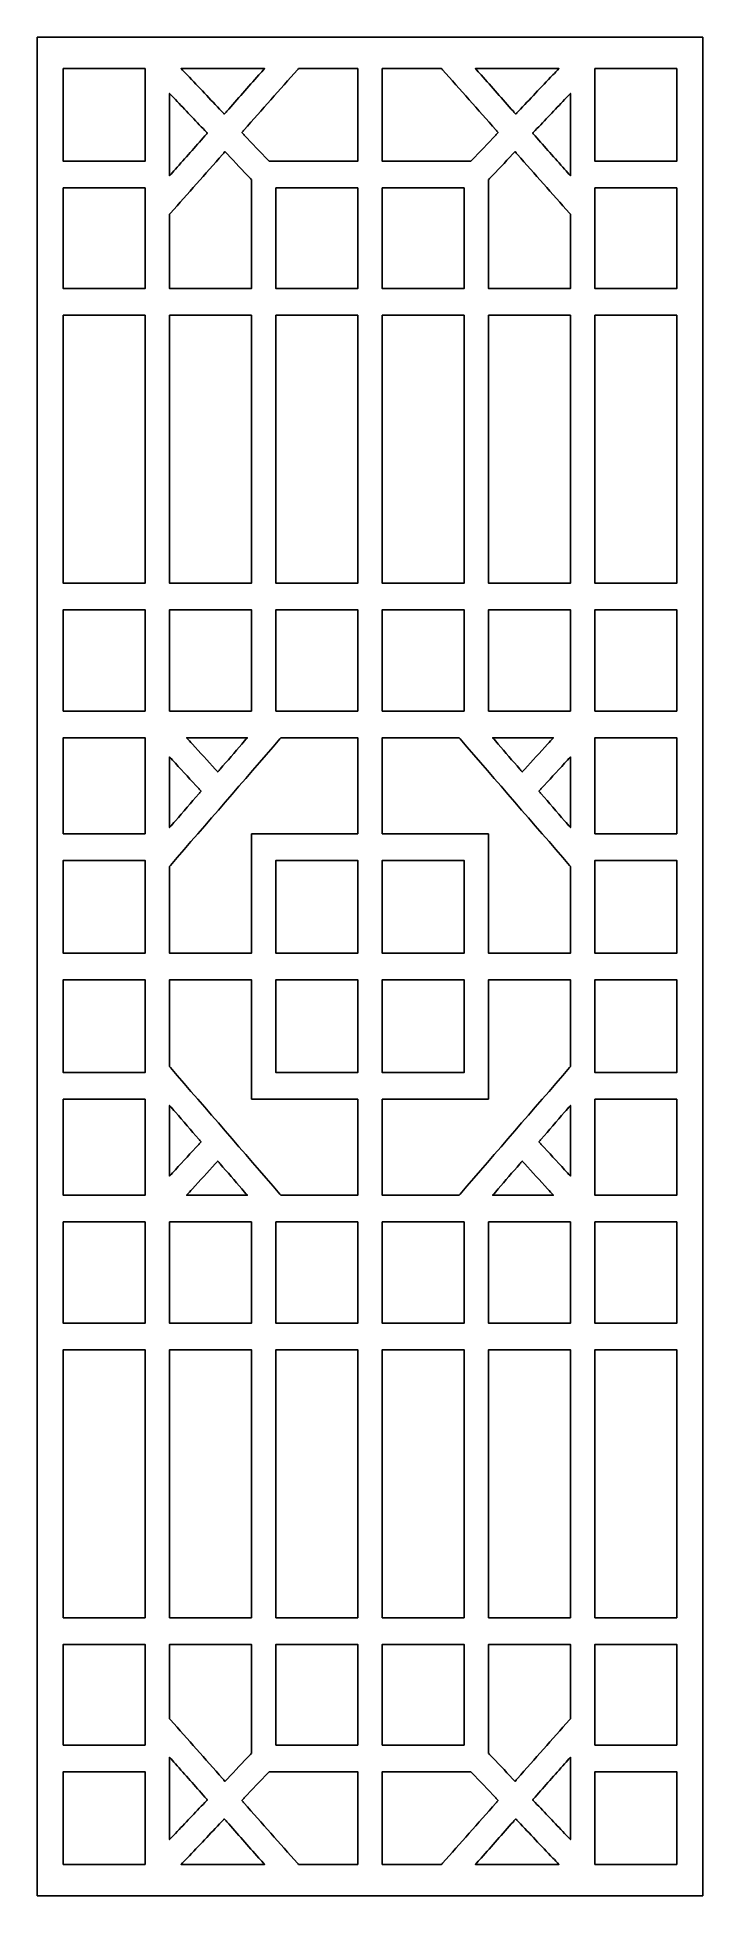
# Model space of a CAD drawing. Header units: centimetres. Extents: x -1.55 to 1.55, y -4.33 to 4.33.
import ezdxf

# ---------------------------------------------------------------- set-up
doc = ezdxf.new("R2010")
doc.units = ezdxf.units.CM
doc.header["$MEASUREMENT"] = 0
doc.layers.add('Layer 1', color=7, linetype='Continuous')

msp = doc.modelspace()

# ---------------------------------------------------------------- linework, layer by layer
at = {"layer": 'Layer 1', "color": 250}
msp.add_open_spline([(-1.55114, -4.33142), (-1.55114, -1.4438), (-1.55114, 1.44382), (-1.55114, 4.33143), (-1.55114, 4.33143), (-0.51705, 4.33143), (0.51704, 4.33143), (1.55113, 4.33143), (1.55113, 4.33143), (1.55113, 1.44382), (1.55113, -1.4438), (1.55113, -4.33142), (1.55113, -4.33142), (0.51704, -4.33142), (-0.51705, -4.33142), (-1.55114, -4.33142)], degree=3, knots=[0, 0, 0, 0, 0.2, 0.2, 0.2, 0.2, 0.4, 0.4, 0.4, 0.4, 0.6, 0.6, 0.6, 0.6, 1, 1, 1, 1], dxfattribs=at)
at = {"layer": 'Layer 1', "color": 7}
for points, knots in [([(-1.41382, 4.18523), (-1.29721, 4.18523), (-1.18061, 4.18523), (-1.064, 4.18523), (-1.064, 4.18523), (-1.05868, 4.18523), (-1.05335, 4.18523), (-1.04802, 4.18523), (-1.04802, 4.18523), (-1.04802, 4.17942), (-1.04802, 4.17361), (-1.04802, 4.16779), (-1.04802, 4.16779), (-1.04802, 4.03528), (-1.04802, 3.90276), (-1.04802, 3.77024), (-1.04802, 3.77024), (-1.04802, 3.76443), (-1.04802, 3.75862), (-1.04802, 3.75281), (-1.04802, 3.75281), (-1.05335, 3.75281), (-1.05868, 3.75281), (-1.064, 3.75281), (-1.064, 3.75281), (-1.18061, 3.75281), (-1.29721, 3.75281), (-1.41382, 3.75281), (-1.41382, 3.75281), (-1.41914, 3.75281), (-1.42447, 3.75281), (-1.4298, 3.75281), (-1.4298, 3.75281), (-1.4298, 3.75862), (-1.4298, 3.76443), (-1.4298, 3.77024), (-1.4298, 3.77024), (-1.4298, 3.90276), (-1.4298, 4.03528), (-1.4298, 4.16779), (-1.4298, 4.16779), (-1.4298, 4.17361), (-1.4298, 4.17942), (-1.4298, 4.18523), (-1.4298, 4.18523), (-1.42447, 4.18523), (-1.41914, 4.18523), (-1.41382, 4.18523)], [0, 0, 0, 0, 0.0769231, 0.0769231, 0.0769231, 0.0769231, 0.1538462, 0.1538462, 0.1538462, 0.1538462, 0.2307692, 0.2307692, 0.2307692, 0.2307692, 0.3076923, 0.3076923, 0.3076923, 0.3076923, 0.3846154, 0.3846154, 0.3846154, 0.3846154, 0.4615385, 0.4615385, 0.4615385, 0.4615385, 0.5384615, 0.5384615, 0.5384615, 0.5384615, 0.6153846, 0.6153846, 0.6153846, 0.6153846, 0.6923077, 0.6923077, 0.6923077, 0.6923077, 0.7692308, 0.7692308, 0.7692308, 0.7692308, 0.8461538, 0.8461538, 0.8461538, 0.8461538, 1, 1, 1, 1]), ([(-0.84087, 4.18523), (-0.73693, 4.18523), (-0.63297, 4.18523), (-0.52903, 4.18523), (-0.52903, 4.18523), (-0.51648, 4.18523), (-0.50393, 4.18523), (-0.49137, 4.18523), (-0.49137, 4.18523), (-0.5001, 4.17538), (-0.50882, 4.16553), (-0.51754, 4.15569), (-0.51754, 4.15569), (-0.56769, 4.09905), (-0.61786, 4.04242), (-0.66801, 3.98579), (-0.66801, 3.98579), (-0.67172, 3.98161), (-0.67542, 3.97742), (-0.67911, 3.97325), (-0.67911, 3.97325), (-0.68294, 3.97729), (-0.68678, 3.98132), (-0.69061, 3.98535), (-0.69061, 3.98535), (-0.7444, 4.04199), (-0.79818, 4.09863), (-0.85197, 4.15526), (-0.85197, 4.15526), (-0.86146, 4.16524), (-0.87095, 4.17524), (-0.88043, 4.18523), (-0.88043, 4.18523), (-0.86725, 4.18523), (-0.85405, 4.18523), (-0.84087, 4.18523)], [0, 0, 0, 0, 0.1, 0.1, 0.1, 0.1, 0.2, 0.2, 0.2, 0.2, 0.3, 0.3, 0.3, 0.3, 0.4, 0.4, 0.4, 0.4, 0.5, 0.5, 0.5, 0.5, 0.6, 0.6, 0.6, 0.6, 0.7, 0.7, 0.7, 0.7, 0.8, 0.8, 0.8, 0.8, 1, 1, 1, 1]), ([(-0.05689, 4.16779), (-0.05689, 4.03528), (-0.05689, 3.90276), (-0.05689, 3.77024), (-0.05689, 3.77024), (-0.05689, 3.76443), (-0.05689, 3.75862), (-0.05689, 3.75281), (-0.05689, 3.75281), (-0.06222, 3.75281), (-0.06755, 3.75281), (-0.07288, 3.75281), (-0.07288, 3.75281), (-0.18947, 3.75281), (-0.30608, 3.75281), (-0.42268, 3.75281), (-0.42268, 3.75281), (-0.43622, 3.75281), (-0.44976, 3.75281), (-0.4633, 3.75281), (-0.4633, 3.75281), (-0.46544, 3.75281), (-0.4676, 3.75281), (-0.46975, 3.75281), (-0.46975, 3.75281), (-0.4713, 3.75444), (-0.47285, 3.75607), (-0.4744, 3.7577), (-0.4744, 3.7577), (-0.51153, 3.79679), (-0.54864, 3.83587), (-0.58576, 3.87496), (-0.58576, 3.87496), (-0.58959, 3.879), (-0.59343, 3.88303), (-0.59726, 3.88706), (-0.59726, 3.88706), (-0.59357, 3.89125), (-0.58986, 3.89543), (-0.58616, 3.8996), (-0.58616, 3.8996), (-0.50341, 3.99304), (-0.42066, 4.08647), (-0.3379, 4.1799), (-0.3379, 4.1799), (-0.33633, 4.18167), (-0.33477, 4.18345), (-0.33319, 4.18523), (-0.33319, 4.18523), (-0.33093, 4.18523), (-0.32867, 4.18523), (-0.3264, 4.18523), (-0.3264, 4.18523), (-0.24189, 4.18523), (-0.15738, 4.18523), (-0.07288, 4.18523), (-0.07288, 4.18523), (-0.06755, 4.18523), (-0.06222, 4.18523), (-0.05689, 4.18523), (-0.05689, 4.18523), (-0.05689, 4.17942), (-0.05689, 4.17361), (-0.05689, 4.16779)], [0, 0, 0, 0, 0.0588235, 0.0588235, 0.0588235, 0.0588235, 0.1176471, 0.1176471, 0.1176471, 0.1176471, 0.1764706, 0.1764706, 0.1764706, 0.1764706, 0.2352941, 0.2352941, 0.2352941, 0.2352941, 0.2941176, 0.2941176, 0.2941176, 0.2941176, 0.3529412, 0.3529412, 0.3529412, 0.3529412, 0.4117647, 0.4117647, 0.4117647, 0.4117647, 0.4705882, 0.4705882, 0.4705882, 0.4705882, 0.5294118, 0.5294118, 0.5294118, 0.5294118, 0.5882353, 0.5882353, 0.5882353, 0.5882353, 0.6470588, 0.6470588, 0.6470588, 0.6470588, 0.7058824, 0.7058824, 0.7058824, 0.7058824, 0.7647059, 0.7647059, 0.7647059, 0.7647059, 0.8235294, 0.8235294, 0.8235294, 0.8235294, 0.8823529, 0.8823529, 0.8823529, 0.8823529, 1, 1, 1, 1]), ([(0.0569, 3.77024), (0.0569, 3.90276), (0.0569, 4.03528), (0.0569, 4.16779), (0.0569, 4.16779), (0.0569, 4.17361), (0.0569, 4.17942), (0.0569, 4.18523), (0.0569, 4.18523), (0.06223, 4.18523), (0.06755, 4.18523), (0.07288, 4.18523), (0.07288, 4.18523), (0.1574, 4.18523), (0.24191, 4.18523), (0.32642, 4.18523), (0.32642, 4.18523), (0.32868, 4.18523), (0.33094, 4.18523), (0.3332, 4.18523), (0.3332, 4.18523), (0.33477, 4.18345), (0.33634, 4.18167), (0.33792, 4.1799), (0.33792, 4.1799), (0.42067, 4.08647), (0.50342, 3.99304), (0.58617, 3.8996), (0.58617, 3.8996), (0.58987, 3.89543), (0.59357, 3.89125), (0.59728, 3.88706), (0.59728, 3.88706), (0.59344, 3.88303), (0.58961, 3.879), (0.58577, 3.87496), (0.58577, 3.87496), (0.54866, 3.83587), (0.51153, 3.79679), (0.4744, 3.7577), (0.4744, 3.7577), (0.47286, 3.75607), (0.47131, 3.75444), (0.46977, 3.75281), (0.46977, 3.75281), (0.46761, 3.75281), (0.46546, 3.75281), (0.46331, 3.75281), (0.46331, 3.75281), (0.44977, 3.75281), (0.43623, 3.75281), (0.4227, 3.75281), (0.4227, 3.75281), (0.30609, 3.75281), (0.18949, 3.75281), (0.07288, 3.75281), (0.07288, 3.75281), (0.06755, 3.75281), (0.06223, 3.75281), (0.0569, 3.75281), (0.0569, 3.75281), (0.0569, 3.75862), (0.0569, 3.76443), (0.0569, 3.77024)], [0, 0, 0, 0, 0.0588235, 0.0588235, 0.0588235, 0.0588235, 0.1176471, 0.1176471, 0.1176471, 0.1176471, 0.1764706, 0.1764706, 0.1764706, 0.1764706, 0.2352941, 0.2352941, 0.2352941, 0.2352941, 0.2941176, 0.2941176, 0.2941176, 0.2941176, 0.3529412, 0.3529412, 0.3529412, 0.3529412, 0.4117647, 0.4117647, 0.4117647, 0.4117647, 0.4705882, 0.4705882, 0.4705882, 0.4705882, 0.5294118, 0.5294118, 0.5294118, 0.5294118, 0.5882353, 0.5882353, 0.5882353, 0.5882353, 0.6470588, 0.6470588, 0.6470588, 0.6470588, 0.7058824, 0.7058824, 0.7058824, 0.7058824, 0.7647059, 0.7647059, 0.7647059, 0.7647059, 0.8235294, 0.8235294, 0.8235294, 0.8235294, 0.8823529, 0.8823529, 0.8823529, 0.8823529, 1, 1, 1, 1]), ([(0.85199, 4.15526), (0.7982, 4.09863), (0.74441, 4.04199), (0.69062, 3.98535), (0.69062, 3.98535), (0.68679, 3.98132), (0.68296, 3.97729), (0.67913, 3.97325), (0.67913, 3.97325), (0.67543, 3.97742), (0.67172, 3.98161), (0.66802, 3.98579), (0.66802, 3.98579), (0.61787, 4.04242), (0.56771, 4.09905), (0.51755, 4.15569), (0.51755, 4.15569), (0.50882, 4.16553), (0.50011, 4.17538), (0.49138, 4.18523), (0.49138, 4.18523), (0.50394, 4.18523), (0.51649, 4.18523), (0.52904, 4.18523), (0.52904, 4.18523), (0.63299, 4.18523), (0.73694, 4.18523), (0.84089, 4.18523), (0.84089, 4.18523), (0.85407, 4.18523), (0.86726, 4.18523), (0.88045, 4.18523), (0.88045, 4.18523), (0.87096, 4.17524), (0.86147, 4.16524), (0.85199, 4.15526)], [0, 0, 0, 0, 0.1, 0.1, 0.1, 0.1, 0.2, 0.2, 0.2, 0.2, 0.3, 0.3, 0.3, 0.3, 0.4, 0.4, 0.4, 0.4, 0.5, 0.5, 0.5, 0.5, 0.6, 0.6, 0.6, 0.6, 0.7, 0.7, 0.7, 0.7, 0.8, 0.8, 0.8, 0.8, 1, 1, 1, 1]), ([(1.41382, 4.18523), (1.29723, 4.18523), (1.18062, 4.18523), (1.06401, 4.18523), (1.06401, 4.18523), (1.05869, 4.18523), (1.05337, 4.18523), (1.04804, 4.18523), (1.04804, 4.18523), (1.04804, 4.17942), (1.04804, 4.17361), (1.04804, 4.16779), (1.04804, 4.16779), (1.04804, 4.03528), (1.04804, 3.90276), (1.04804, 3.77024), (1.04804, 3.77024), (1.04804, 3.76443), (1.04804, 3.75862), (1.04804, 3.75281), (1.04804, 3.75281), (1.05337, 3.75281), (1.05869, 3.75281), (1.06401, 3.75281), (1.06401, 3.75281), (1.18062, 3.75281), (1.29723, 3.75281), (1.41382, 3.75281), (1.41382, 3.75281), (1.41916, 3.75281), (1.42448, 3.75281), (1.4298, 3.75281), (1.4298, 3.75281), (1.4298, 3.75862), (1.4298, 3.76443), (1.4298, 3.77024), (1.4298, 3.77024), (1.4298, 3.90276), (1.4298, 4.03528), (1.4298, 4.16779), (1.4298, 4.16779), (1.4298, 4.17361), (1.4298, 4.17942), (1.4298, 4.18523), (1.4298, 4.18523), (1.42448, 4.18523), (1.41916, 4.18523), (1.41382, 4.18523)], [0, 0, 0, 0, 0.0769231, 0.0769231, 0.0769231, 0.0769231, 0.1538462, 0.1538462, 0.1538462, 0.1538462, 0.2307692, 0.2307692, 0.2307692, 0.2307692, 0.3076923, 0.3076923, 0.3076923, 0.3076923, 0.3846154, 0.3846154, 0.3846154, 0.3846154, 0.4615385, 0.4615385, 0.4615385, 0.4615385, 0.5384615, 0.5384615, 0.5384615, 0.5384615, 0.6153846, 0.6153846, 0.6153846, 0.6153846, 0.6923077, 0.6923077, 0.6923077, 0.6923077, 0.7692308, 0.7692308, 0.7692308, 0.7692308, 0.8461538, 0.8461538, 0.8461538, 0.8461538, 1, 1, 1, 1]), ([(-0.93423, 3.72834), (-0.93423, 3.82834), (-0.93423, 3.92834), (-0.93423, 4.02834), (-0.93423, 4.02834), (-0.93423, 4.04202), (-0.93423, 4.05571), (-0.93423, 4.0694), (-0.93423, 4.0694), (-0.92521, 4.05989), (-0.91618, 4.05039), (-0.90715, 4.04088), (-0.90715, 4.04088), (-0.86131, 3.99262), (-0.81549, 3.94437), (-0.76966, 3.89612), (-0.76966, 3.89612), (-0.76583, 3.89207), (-0.76199, 3.88804), (-0.75816, 3.88401), (-0.75816, 3.88401), (-0.76186, 3.87982), (-0.76556, 3.87564), (-0.76926, 3.87147), (-0.76926, 3.87147), (-0.81509, 3.81972), (-0.86092, 3.76797), (-0.90676, 3.71623), (-0.90676, 3.71623), (-0.91591, 3.70589), (-0.92507, 3.69555), (-0.93423, 3.6852), (-0.93423, 3.6852), (-0.93423, 3.69958), (-0.93423, 3.71396), (-0.93423, 3.72834)], [0, 0, 0, 0, 0.1, 0.1, 0.1, 0.1, 0.2, 0.2, 0.2, 0.2, 0.3, 0.3, 0.3, 0.3, 0.4, 0.4, 0.4, 0.4, 0.5, 0.5, 0.5, 0.5, 0.6, 0.6, 0.6, 0.6, 0.7, 0.7, 0.7, 0.7, 0.8, 0.8, 0.8, 0.8, 1, 1, 1, 1]), ([(0.90677, 3.71623), (0.86094, 3.76797), (0.81511, 3.81972), (0.76928, 3.87147), (0.76928, 3.87147), (0.76557, 3.87564), (0.76187, 3.87982), (0.75817, 3.88401), (0.75817, 3.88401), (0.76201, 3.88804), (0.76584, 3.89207), (0.76967, 3.89612), (0.76967, 3.89612), (0.8155, 3.94437), (0.86133, 3.99262), (0.90717, 4.04088), (0.90717, 4.04088), (0.91618, 4.05039), (0.92522, 4.05989), (0.93425, 4.0694), (0.93425, 4.0694), (0.93425, 4.05571), (0.93425, 4.04202), (0.93425, 4.02834), (0.93425, 4.02834), (0.93425, 3.92834), (0.93425, 3.82834), (0.93425, 3.72834), (0.93425, 3.72834), (0.93425, 3.71396), (0.93425, 3.69958), (0.93425, 3.6852), (0.93425, 3.6852), (0.92509, 3.69555), (0.91593, 3.70589), (0.90677, 3.71623)], [0, 0, 0, 0, 0.1, 0.1, 0.1, 0.1, 0.2, 0.2, 0.2, 0.2, 0.3, 0.3, 0.3, 0.3, 0.4, 0.4, 0.4, 0.4, 0.5, 0.5, 0.5, 0.5, 0.6, 0.6, 0.6, 0.6, 0.7, 0.7, 0.7, 0.7, 0.8, 0.8, 0.8, 0.8, 1, 1, 1, 1]), ([(-0.55246, 3.66002), (-0.55246, 3.49904), (-0.55246, 3.33806), (-0.55246, 3.17709), (-0.55246, 3.17709), (-0.55246, 3.17127), (-0.55246, 3.16547), (-0.55246, 3.15966), (-0.55246, 3.15966), (-0.55778, 3.15966), (-0.5631, 3.15966), (-0.56843, 3.15966), (-0.56843, 3.15966), (-0.68504, 3.15966), (-0.80165, 3.15966), (-0.91825, 3.15966), (-0.91825, 3.15966), (-0.92357, 3.15966), (-0.9289, 3.15966), (-0.93423, 3.15966), (-0.93423, 3.15966), (-0.93423, 3.16547), (-0.93423, 3.17127), (-0.93423, 3.17709), (-0.93423, 3.17709), (-0.93423, 3.28458), (-0.93423, 3.39207), (-0.93423, 3.49957), (-0.93423, 3.49957), (-0.93423, 3.5019), (-0.93423, 3.50426), (-0.93423, 3.50661), (-0.93423, 3.50661), (-0.93273, 3.50829), (-0.93124, 3.50998), (-0.92975, 3.51166), (-0.92975, 3.51166), (-0.84897, 3.60288), (-0.76818, 3.69408), (-0.6874, 3.78528), (-0.6874, 3.78528), (-0.68371, 3.78946), (-0.68001, 3.79365), (-0.67631, 3.79782), (-0.67631, 3.79782), (-0.67248, 3.79379), (-0.66864, 3.78975), (-0.66481, 3.78572), (-0.66481, 3.78572), (-0.62899, 3.748), (-0.59316, 3.71027), (-0.55733, 3.67256), (-0.55733, 3.67256), (-0.55571, 3.67084), (-0.55409, 3.66913), (-0.55246, 3.66742), (-0.55246, 3.66742), (-0.55246, 3.66495), (-0.55246, 3.66248), (-0.55246, 3.66002)], [0, 0, 0, 0, 0.0625, 0.0625, 0.0625, 0.0625, 0.125, 0.125, 0.125, 0.125, 0.1875, 0.1875, 0.1875, 0.1875, 0.25, 0.25, 0.25, 0.25, 0.3125, 0.3125, 0.3125, 0.3125, 0.375, 0.375, 0.375, 0.375, 0.4375, 0.4375, 0.4375, 0.4375, 0.5, 0.5, 0.5, 0.5, 0.5625, 0.5625, 0.5625, 0.5625, 0.625, 0.625, 0.625, 0.625, 0.6875, 0.6875, 0.6875, 0.6875, 0.75, 0.75, 0.75, 0.75, 0.8125, 0.8125, 0.8125, 0.8125, 0.875, 0.875, 0.875, 0.875, 1, 1, 1, 1]), ([(0.55735, 3.67256), (0.59317, 3.71027), (0.62899, 3.748), (0.66483, 3.78572), (0.66483, 3.78572), (0.66865, 3.78975), (0.67248, 3.79379), (0.67632, 3.79782), (0.67632, 3.79782), (0.68002, 3.79365), (0.68372, 3.78946), (0.68742, 3.78528), (0.68742, 3.78528), (0.76819, 3.69408), (0.84897, 3.60288), (0.92975, 3.51166), (0.92975, 3.51166), (0.93125, 3.50998), (0.93275, 3.50829), (0.93425, 3.50661), (0.93425, 3.50661), (0.93425, 3.50426), (0.93425, 3.5019), (0.93425, 3.49957), (0.93425, 3.49957), (0.93425, 3.39207), (0.93425, 3.28458), (0.93425, 3.17709), (0.93425, 3.17709), (0.93425, 3.17127), (0.93425, 3.16547), (0.93425, 3.15966), (0.93425, 3.15966), (0.92892, 3.15966), (0.92359, 3.15966), (0.91826, 3.15966), (0.91826, 3.15966), (0.80166, 3.15966), (0.68505, 3.15966), (0.56845, 3.15966), (0.56845, 3.15966), (0.56312, 3.15966), (0.55779, 3.15966), (0.55247, 3.15966), (0.55247, 3.15966), (0.55247, 3.16547), (0.55247, 3.17127), (0.55247, 3.17709), (0.55247, 3.17709), (0.55247, 3.33806), (0.55247, 3.49904), (0.55247, 3.66002), (0.55247, 3.66002), (0.55247, 3.66248), (0.55247, 3.66495), (0.55247, 3.66742), (0.55247, 3.66742), (0.55409, 3.66913), (0.55573, 3.67084), (0.55735, 3.67256)], [0, 0, 0, 0, 0.0625, 0.0625, 0.0625, 0.0625, 0.125, 0.125, 0.125, 0.125, 0.1875, 0.1875, 0.1875, 0.1875, 0.25, 0.25, 0.25, 0.25, 0.3125, 0.3125, 0.3125, 0.3125, 0.375, 0.375, 0.375, 0.375, 0.4375, 0.4375, 0.4375, 0.4375, 0.5, 0.5, 0.5, 0.5, 0.5625, 0.5625, 0.5625, 0.5625, 0.625, 0.625, 0.625, 0.625, 0.6875, 0.6875, 0.6875, 0.6875, 0.75, 0.75, 0.75, 0.75, 0.8125, 0.8125, 0.8125, 0.8125, 0.875, 0.875, 0.875, 0.875, 1, 1, 1, 1]), ([(-1.41382, 3.62874), (-1.29721, 3.62874), (-1.18061, 3.62874), (-1.064, 3.62874), (-1.064, 3.62874), (-1.05868, 3.62874), (-1.05335, 3.62874), (-1.04802, 3.62874), (-1.04802, 3.62874), (-1.04802, 3.62294), (-1.04802, 3.61712), (-1.04802, 3.61132), (-1.04802, 3.61132), (-1.04802, 3.46657), (-1.04802, 3.32183), (-1.04802, 3.17709), (-1.04802, 3.17709), (-1.04802, 3.17127), (-1.04802, 3.16547), (-1.04802, 3.15966), (-1.04802, 3.15966), (-1.05335, 3.15966), (-1.05868, 3.15966), (-1.064, 3.15966), (-1.064, 3.15966), (-1.18061, 3.15966), (-1.29721, 3.15966), (-1.41382, 3.15966), (-1.41382, 3.15966), (-1.41914, 3.15966), (-1.42447, 3.15966), (-1.4298, 3.15966), (-1.4298, 3.15966), (-1.4298, 3.16547), (-1.4298, 3.17127), (-1.4298, 3.17709), (-1.4298, 3.17709), (-1.4298, 3.32183), (-1.4298, 3.46657), (-1.4298, 3.61132), (-1.4298, 3.61132), (-1.4298, 3.61712), (-1.4298, 3.62294), (-1.4298, 3.62874), (-1.4298, 3.62874), (-1.42447, 3.62874), (-1.41914, 3.62874), (-1.41382, 3.62874)], [0, 0, 0, 0, 0.0769231, 0.0769231, 0.0769231, 0.0769231, 0.1538462, 0.1538462, 0.1538462, 0.1538462, 0.2307692, 0.2307692, 0.2307692, 0.2307692, 0.3076923, 0.3076923, 0.3076923, 0.3076923, 0.3846154, 0.3846154, 0.3846154, 0.3846154, 0.4615385, 0.4615385, 0.4615385, 0.4615385, 0.5384615, 0.5384615, 0.5384615, 0.5384615, 0.6153846, 0.6153846, 0.6153846, 0.6153846, 0.6923077, 0.6923077, 0.6923077, 0.6923077, 0.7692308, 0.7692308, 0.7692308, 0.7692308, 0.8461538, 0.8461538, 0.8461538, 0.8461538, 1, 1, 1, 1]), ([(-0.05689, 3.61132), (-0.05689, 3.46657), (-0.05689, 3.32183), (-0.05689, 3.17709), (-0.05689, 3.17709), (-0.05689, 3.17127), (-0.05689, 3.16547), (-0.05689, 3.15966), (-0.05689, 3.15966), (-0.06222, 3.15966), (-0.06755, 3.15966), (-0.07288, 3.15966), (-0.07288, 3.15966), (-0.18947, 3.15966), (-0.30608, 3.15966), (-0.42268, 3.15966), (-0.42268, 3.15966), (-0.428, 3.15966), (-0.43335, 3.15966), (-0.43866, 3.15966), (-0.43866, 3.15966), (-0.43866, 3.16547), (-0.43866, 3.17127), (-0.43866, 3.17709), (-0.43866, 3.17709), (-0.43866, 3.32183), (-0.43866, 3.46657), (-0.43866, 3.61132), (-0.43866, 3.61132), (-0.43866, 3.61712), (-0.43866, 3.62294), (-0.43866, 3.62874), (-0.43866, 3.62874), (-0.43335, 3.62874), (-0.428, 3.62874), (-0.42268, 3.62874), (-0.42268, 3.62874), (-0.30608, 3.62874), (-0.18947, 3.62874), (-0.07288, 3.62874), (-0.07288, 3.62874), (-0.06755, 3.62874), (-0.06222, 3.62874), (-0.05689, 3.62874), (-0.05689, 3.62874), (-0.05689, 3.62294), (-0.05689, 3.61712), (-0.05689, 3.61132)], [0, 0, 0, 0, 0.0769231, 0.0769231, 0.0769231, 0.0769231, 0.1538462, 0.1538462, 0.1538462, 0.1538462, 0.2307692, 0.2307692, 0.2307692, 0.2307692, 0.3076923, 0.3076923, 0.3076923, 0.3076923, 0.3846154, 0.3846154, 0.3846154, 0.3846154, 0.4615385, 0.4615385, 0.4615385, 0.4615385, 0.5384615, 0.5384615, 0.5384615, 0.5384615, 0.6153846, 0.6153846, 0.6153846, 0.6153846, 0.6923077, 0.6923077, 0.6923077, 0.6923077, 0.7692308, 0.7692308, 0.7692308, 0.7692308, 0.8461538, 0.8461538, 0.8461538, 0.8461538, 1, 1, 1, 1]), ([(0.0569, 3.17709), (0.0569, 3.32183), (0.0569, 3.46657), (0.0569, 3.61132), (0.0569, 3.61132), (0.0569, 3.61712), (0.0569, 3.62294), (0.0569, 3.62874), (0.0569, 3.62874), (0.06223, 3.62874), (0.06755, 3.62874), (0.07288, 3.62874), (0.07288, 3.62874), (0.18949, 3.62874), (0.30609, 3.62874), (0.4227, 3.62874), (0.4227, 3.62874), (0.42802, 3.62874), (0.43335, 3.62874), (0.43868, 3.62874), (0.43868, 3.62874), (0.43868, 3.62294), (0.43868, 3.61712), (0.43868, 3.61132), (0.43868, 3.61132), (0.43868, 3.46657), (0.43868, 3.32183), (0.43868, 3.17709), (0.43868, 3.17709), (0.43868, 3.17127), (0.43868, 3.16547), (0.43868, 3.15966), (0.43868, 3.15966), (0.43335, 3.15966), (0.42802, 3.15966), (0.4227, 3.15966), (0.4227, 3.15966), (0.30609, 3.15966), (0.18949, 3.15966), (0.07288, 3.15966), (0.07288, 3.15966), (0.06755, 3.15966), (0.06223, 3.15966), (0.0569, 3.15966), (0.0569, 3.15966), (0.0569, 3.16547), (0.0569, 3.17127), (0.0569, 3.17709)], [0, 0, 0, 0, 0.0769231, 0.0769231, 0.0769231, 0.0769231, 0.1538462, 0.1538462, 0.1538462, 0.1538462, 0.2307692, 0.2307692, 0.2307692, 0.2307692, 0.3076923, 0.3076923, 0.3076923, 0.3076923, 0.3846154, 0.3846154, 0.3846154, 0.3846154, 0.4615385, 0.4615385, 0.4615385, 0.4615385, 0.5384615, 0.5384615, 0.5384615, 0.5384615, 0.6153846, 0.6153846, 0.6153846, 0.6153846, 0.6923077, 0.6923077, 0.6923077, 0.6923077, 0.7692308, 0.7692308, 0.7692308, 0.7692308, 0.8461538, 0.8461538, 0.8461538, 0.8461538, 1, 1, 1, 1]), ([(1.41382, 3.15966), (1.29723, 3.15966), (1.18062, 3.15966), (1.06401, 3.15966), (1.06401, 3.15966), (1.05869, 3.15966), (1.05337, 3.15966), (1.04804, 3.15966), (1.04804, 3.15966), (1.04804, 3.16547), (1.04804, 3.17127), (1.04804, 3.17709), (1.04804, 3.17709), (1.04804, 3.32183), (1.04804, 3.46657), (1.04804, 3.61132), (1.04804, 3.61132), (1.04804, 3.61712), (1.04804, 3.62294), (1.04804, 3.62874), (1.04804, 3.62874), (1.05337, 3.62874), (1.05869, 3.62874), (1.06401, 3.62874), (1.06401, 3.62874), (1.18062, 3.62874), (1.29723, 3.62874), (1.41382, 3.62874), (1.41382, 3.62874), (1.41916, 3.62874), (1.42448, 3.62874), (1.4298, 3.62874), (1.4298, 3.62874), (1.4298, 3.62294), (1.4298, 3.61712), (1.4298, 3.61132), (1.4298, 3.61132), (1.4298, 3.46657), (1.4298, 3.32183), (1.4298, 3.17709), (1.4298, 3.17709), (1.4298, 3.17127), (1.4298, 3.16547), (1.4298, 3.15966), (1.4298, 3.15966), (1.42448, 3.15966), (1.41916, 3.15966), (1.41382, 3.15966)], [0, 0, 0, 0, 0.0769231, 0.0769231, 0.0769231, 0.0769231, 0.1538462, 0.1538462, 0.1538462, 0.1538462, 0.2307692, 0.2307692, 0.2307692, 0.2307692, 0.3076923, 0.3076923, 0.3076923, 0.3076923, 0.3846154, 0.3846154, 0.3846154, 0.3846154, 0.4615385, 0.4615385, 0.4615385, 0.4615385, 0.5384615, 0.5384615, 0.5384615, 0.5384615, 0.6153846, 0.6153846, 0.6153846, 0.6153846, 0.6923077, 0.6923077, 0.6923077, 0.6923077, 0.7692308, 0.7692308, 0.7692308, 0.7692308, 0.8461538, 0.8461538, 0.8461538, 0.8461538, 1, 1, 1, 1]), ([(-1.41382, 3.03559), (-1.29721, 3.03559), (-1.18061, 3.03559), (-1.064, 3.03559), (-1.064, 3.03559), (-1.05868, 3.03559), (-1.05335, 3.03559), (-1.04802, 3.03559), (-1.04802, 3.03559), (-1.04802, 3.02978), (-1.04802, 3.02398), (-1.04802, 3.01816), (-1.04802, 3.01816), (-1.04802, 2.61341), (-1.04802, 2.20867), (-1.04802, 1.80391), (-1.04802, 1.80391), (-1.04802, 1.79811), (-1.04802, 1.79229), (-1.04802, 1.78648), (-1.04802, 1.78648), (-1.05335, 1.78648), (-1.05868, 1.78648), (-1.064, 1.78648), (-1.064, 1.78648), (-1.18061, 1.78648), (-1.29721, 1.78648), (-1.41382, 1.78648), (-1.41382, 1.78648), (-1.41914, 1.78648), (-1.42447, 1.78648), (-1.4298, 1.78648), (-1.4298, 1.78648), (-1.4298, 1.79229), (-1.4298, 1.79811), (-1.4298, 1.80391), (-1.4298, 1.80391), (-1.4298, 2.20867), (-1.4298, 2.61341), (-1.4298, 3.01816), (-1.4298, 3.01816), (-1.4298, 3.02398), (-1.4298, 3.02978), (-1.4298, 3.03559), (-1.4298, 3.03559), (-1.42447, 3.03559), (-1.41914, 3.03559), (-1.41382, 3.03559)], [0, 0, 0, 0, 0.0769231, 0.0769231, 0.0769231, 0.0769231, 0.1538462, 0.1538462, 0.1538462, 0.1538462, 0.2307692, 0.2307692, 0.2307692, 0.2307692, 0.3076923, 0.3076923, 0.3076923, 0.3076923, 0.3846154, 0.3846154, 0.3846154, 0.3846154, 0.4615385, 0.4615385, 0.4615385, 0.4615385, 0.5384615, 0.5384615, 0.5384615, 0.5384615, 0.6153846, 0.6153846, 0.6153846, 0.6153846, 0.6923077, 0.6923077, 0.6923077, 0.6923077, 0.7692308, 0.7692308, 0.7692308, 0.7692308, 0.8461538, 0.8461538, 0.8461538, 0.8461538, 1, 1, 1, 1]), ([(-0.56843, 1.78648), (-0.68504, 1.78648), (-0.80165, 1.78648), (-0.91825, 1.78648), (-0.91825, 1.78648), (-0.92357, 1.78648), (-0.9289, 1.78648), (-0.93423, 1.78648), (-0.93423, 1.78648), (-0.93423, 1.79229), (-0.93423, 1.79811), (-0.93423, 1.80391), (-0.93423, 1.80391), (-0.93423, 2.20867), (-0.93423, 2.61341), (-0.93423, 3.01816), (-0.93423, 3.01816), (-0.93423, 3.02398), (-0.93423, 3.02978), (-0.93423, 3.03559), (-0.93423, 3.03559), (-0.9289, 3.03559), (-0.92357, 3.03559), (-0.91825, 3.03559), (-0.91825, 3.03559), (-0.80165, 3.03559), (-0.68504, 3.03559), (-0.56843, 3.03559), (-0.56843, 3.03559), (-0.5631, 3.03559), (-0.55778, 3.03559), (-0.55246, 3.03559), (-0.55246, 3.03559), (-0.55246, 3.02978), (-0.55246, 3.02398), (-0.55246, 3.01816), (-0.55246, 3.01816), (-0.55246, 2.61341), (-0.55246, 2.20867), (-0.55246, 1.80391), (-0.55246, 1.80391), (-0.55246, 1.79811), (-0.55246, 1.79229), (-0.55246, 1.78648), (-0.55246, 1.78648), (-0.55778, 1.78648), (-0.5631, 1.78648), (-0.56843, 1.78648)], [0, 0, 0, 0, 0.0769231, 0.0769231, 0.0769231, 0.0769231, 0.1538462, 0.1538462, 0.1538462, 0.1538462, 0.2307692, 0.2307692, 0.2307692, 0.2307692, 0.3076923, 0.3076923, 0.3076923, 0.3076923, 0.3846154, 0.3846154, 0.3846154, 0.3846154, 0.4615385, 0.4615385, 0.4615385, 0.4615385, 0.5384615, 0.5384615, 0.5384615, 0.5384615, 0.6153846, 0.6153846, 0.6153846, 0.6153846, 0.6923077, 0.6923077, 0.6923077, 0.6923077, 0.7692308, 0.7692308, 0.7692308, 0.7692308, 0.8461538, 0.8461538, 0.8461538, 0.8461538, 1, 1, 1, 1]), ([(-0.05689, 3.01816), (-0.05689, 2.61341), (-0.05689, 2.20867), (-0.05689, 1.80391), (-0.05689, 1.80391), (-0.05689, 1.79811), (-0.05689, 1.79229), (-0.05689, 1.78648), (-0.05689, 1.78648), (-0.06222, 1.78648), (-0.06755, 1.78648), (-0.07288, 1.78648), (-0.07288, 1.78648), (-0.18947, 1.78648), (-0.30608, 1.78648), (-0.42268, 1.78648), (-0.42268, 1.78648), (-0.428, 1.78648), (-0.43335, 1.78648), (-0.43866, 1.78648), (-0.43866, 1.78648), (-0.43866, 1.79229), (-0.43866, 1.79811), (-0.43866, 1.80391), (-0.43866, 1.80391), (-0.43866, 2.20867), (-0.43866, 2.61341), (-0.43866, 3.01816), (-0.43866, 3.01816), (-0.43866, 3.02398), (-0.43866, 3.02978), (-0.43866, 3.03559), (-0.43866, 3.03559), (-0.43335, 3.03559), (-0.428, 3.03559), (-0.42268, 3.03559), (-0.42268, 3.03559), (-0.30608, 3.03559), (-0.18947, 3.03559), (-0.07288, 3.03559), (-0.07288, 3.03559), (-0.06755, 3.03559), (-0.06222, 3.03559), (-0.05689, 3.03559), (-0.05689, 3.03559), (-0.05689, 3.02978), (-0.05689, 3.02398), (-0.05689, 3.01816)], [0, 0, 0, 0, 0.0769231, 0.0769231, 0.0769231, 0.0769231, 0.1538462, 0.1538462, 0.1538462, 0.1538462, 0.2307692, 0.2307692, 0.2307692, 0.2307692, 0.3076923, 0.3076923, 0.3076923, 0.3076923, 0.3846154, 0.3846154, 0.3846154, 0.3846154, 0.4615385, 0.4615385, 0.4615385, 0.4615385, 0.5384615, 0.5384615, 0.5384615, 0.5384615, 0.6153846, 0.6153846, 0.6153846, 0.6153846, 0.6923077, 0.6923077, 0.6923077, 0.6923077, 0.7692308, 0.7692308, 0.7692308, 0.7692308, 0.8461538, 0.8461538, 0.8461538, 0.8461538, 1, 1, 1, 1]), ([(0.0569, 1.80391), (0.0569, 2.20867), (0.0569, 2.61341), (0.0569, 3.01816), (0.0569, 3.01816), (0.0569, 3.02398), (0.0569, 3.02978), (0.0569, 3.03559), (0.0569, 3.03559), (0.06223, 3.03559), (0.06755, 3.03559), (0.07288, 3.03559), (0.07288, 3.03559), (0.18949, 3.03559), (0.30609, 3.03559), (0.4227, 3.03559), (0.4227, 3.03559), (0.42802, 3.03559), (0.43335, 3.03559), (0.43868, 3.03559), (0.43868, 3.03559), (0.43868, 3.02978), (0.43868, 3.02398), (0.43868, 3.01816), (0.43868, 3.01816), (0.43868, 2.61341), (0.43868, 2.20867), (0.43868, 1.80391), (0.43868, 1.80391), (0.43868, 1.79811), (0.43868, 1.79229), (0.43868, 1.78648), (0.43868, 1.78648), (0.43335, 1.78648), (0.42802, 1.78648), (0.4227, 1.78648), (0.4227, 1.78648), (0.30609, 1.78648), (0.18949, 1.78648), (0.07288, 1.78648), (0.07288, 1.78648), (0.06755, 1.78648), (0.06223, 1.78648), (0.0569, 1.78648), (0.0569, 1.78648), (0.0569, 1.79229), (0.0569, 1.79811), (0.0569, 1.80391)], [0, 0, 0, 0, 0.0769231, 0.0769231, 0.0769231, 0.0769231, 0.1538462, 0.1538462, 0.1538462, 0.1538462, 0.2307692, 0.2307692, 0.2307692, 0.2307692, 0.3076923, 0.3076923, 0.3076923, 0.3076923, 0.3846154, 0.3846154, 0.3846154, 0.3846154, 0.4615385, 0.4615385, 0.4615385, 0.4615385, 0.5384615, 0.5384615, 0.5384615, 0.5384615, 0.6153846, 0.6153846, 0.6153846, 0.6153846, 0.6923077, 0.6923077, 0.6923077, 0.6923077, 0.7692308, 0.7692308, 0.7692308, 0.7692308, 0.8461538, 0.8461538, 0.8461538, 0.8461538, 1, 1, 1, 1]), ([(0.55247, 1.80391), (0.55247, 2.20867), (0.55247, 2.61341), (0.55247, 3.01816), (0.55247, 3.01816), (0.55247, 3.02398), (0.55247, 3.02978), (0.55247, 3.03559), (0.55247, 3.03559), (0.55779, 3.03559), (0.56312, 3.03559), (0.56845, 3.03559), (0.56845, 3.03559), (0.68505, 3.03559), (0.80166, 3.03559), (0.91826, 3.03559), (0.91826, 3.03559), (0.92359, 3.03559), (0.92892, 3.03559), (0.93425, 3.03559), (0.93425, 3.03559), (0.93425, 3.02978), (0.93425, 3.02398), (0.93425, 3.01816), (0.93425, 3.01816), (0.93425, 2.61341), (0.93425, 2.20867), (0.93425, 1.80391), (0.93425, 1.80391), (0.93425, 1.79811), (0.93425, 1.79229), (0.93425, 1.78648), (0.93425, 1.78648), (0.92892, 1.78648), (0.92359, 1.78648), (0.91826, 1.78648), (0.91826, 1.78648), (0.80166, 1.78648), (0.68505, 1.78648), (0.56845, 1.78648), (0.56845, 1.78648), (0.56312, 1.78648), (0.55779, 1.78648), (0.55247, 1.78648), (0.55247, 1.78648), (0.55247, 1.79229), (0.55247, 1.79811), (0.55247, 1.80391)], [0, 0, 0, 0, 0.0769231, 0.0769231, 0.0769231, 0.0769231, 0.1538462, 0.1538462, 0.1538462, 0.1538462, 0.2307692, 0.2307692, 0.2307692, 0.2307692, 0.3076923, 0.3076923, 0.3076923, 0.3076923, 0.3846154, 0.3846154, 0.3846154, 0.3846154, 0.4615385, 0.4615385, 0.4615385, 0.4615385, 0.5384615, 0.5384615, 0.5384615, 0.5384615, 0.6153846, 0.6153846, 0.6153846, 0.6153846, 0.6923077, 0.6923077, 0.6923077, 0.6923077, 0.7692308, 0.7692308, 0.7692308, 0.7692308, 0.8461538, 0.8461538, 0.8461538, 0.8461538, 1, 1, 1, 1]), ([(1.41382, 1.78648), (1.29723, 1.78648), (1.18062, 1.78648), (1.06401, 1.78648), (1.06401, 1.78648), (1.05869, 1.78648), (1.05337, 1.78648), (1.04804, 1.78648), (1.04804, 1.78648), (1.04804, 1.79229), (1.04804, 1.79811), (1.04804, 1.80391), (1.04804, 1.80391), (1.04804, 2.20867), (1.04804, 2.61341), (1.04804, 3.01816), (1.04804, 3.01816), (1.04804, 3.02398), (1.04804, 3.02978), (1.04804, 3.03559), (1.04804, 3.03559), (1.05337, 3.03559), (1.05869, 3.03559), (1.06401, 3.03559), (1.06401, 3.03559), (1.18062, 3.03559), (1.29723, 3.03559), (1.41382, 3.03559), (1.41382, 3.03559), (1.41916, 3.03559), (1.42448, 3.03559), (1.4298, 3.03559), (1.4298, 3.03559), (1.4298, 3.02978), (1.4298, 3.02398), (1.4298, 3.01816), (1.4298, 3.01816), (1.4298, 2.61341), (1.4298, 2.20867), (1.4298, 1.80391), (1.4298, 1.80391), (1.4298, 1.79811), (1.4298, 1.79229), (1.4298, 1.78648), (1.4298, 1.78648), (1.42448, 1.78648), (1.41916, 1.78648), (1.41382, 1.78648)], [0, 0, 0, 0, 0.0769231, 0.0769231, 0.0769231, 0.0769231, 0.1538462, 0.1538462, 0.1538462, 0.1538462, 0.2307692, 0.2307692, 0.2307692, 0.2307692, 0.3076923, 0.3076923, 0.3076923, 0.3076923, 0.3846154, 0.3846154, 0.3846154, 0.3846154, 0.4615385, 0.4615385, 0.4615385, 0.4615385, 0.5384615, 0.5384615, 0.5384615, 0.5384615, 0.6153846, 0.6153846, 0.6153846, 0.6153846, 0.6923077, 0.6923077, 0.6923077, 0.6923077, 0.7692308, 0.7692308, 0.7692308, 0.7692308, 0.8461538, 0.8461538, 0.8461538, 0.8461538, 1, 1, 1, 1]), ([(-1.41382, 1.66243), (-1.29721, 1.66243), (-1.18061, 1.66243), (-1.064, 1.66243), (-1.064, 1.66243), (-1.05868, 1.66243), (-1.05335, 1.66243), (-1.04802, 1.66243), (-1.04802, 1.66243), (-1.04802, 1.65661), (-1.04802, 1.6508), (-1.04802, 1.64499), (-1.04802, 1.64499), (-1.04802, 1.49926), (-1.04802, 1.35354), (-1.04802, 1.20781), (-1.04802, 1.20781), (-1.04802, 1.20199), (-1.04802, 1.19619), (-1.04802, 1.19037), (-1.04802, 1.19037), (-1.05335, 1.19037), (-1.05868, 1.19037), (-1.064, 1.19037), (-1.064, 1.19037), (-1.18061, 1.19037), (-1.29721, 1.19037), (-1.41382, 1.19037), (-1.41382, 1.19037), (-1.41914, 1.19037), (-1.42447, 1.19037), (-1.4298, 1.19037), (-1.4298, 1.19037), (-1.4298, 1.19619), (-1.4298, 1.20199), (-1.4298, 1.20781), (-1.4298, 1.20781), (-1.4298, 1.35354), (-1.4298, 1.49926), (-1.4298, 1.64499), (-1.4298, 1.64499), (-1.4298, 1.6508), (-1.4298, 1.65661), (-1.4298, 1.66243), (-1.4298, 1.66243), (-1.42447, 1.66243), (-1.41914, 1.66243), (-1.41382, 1.66243)], [0, 0, 0, 0, 0.0769231, 0.0769231, 0.0769231, 0.0769231, 0.1538462, 0.1538462, 0.1538462, 0.1538462, 0.2307692, 0.2307692, 0.2307692, 0.2307692, 0.3076923, 0.3076923, 0.3076923, 0.3076923, 0.3846154, 0.3846154, 0.3846154, 0.3846154, 0.4615385, 0.4615385, 0.4615385, 0.4615385, 0.5384615, 0.5384615, 0.5384615, 0.5384615, 0.6153846, 0.6153846, 0.6153846, 0.6153846, 0.6923077, 0.6923077, 0.6923077, 0.6923077, 0.7692308, 0.7692308, 0.7692308, 0.7692308, 0.8461538, 0.8461538, 0.8461538, 0.8461538, 1, 1, 1, 1]), ([(-0.56843, 1.19037), (-0.68504, 1.19037), (-0.80165, 1.19037), (-0.91825, 1.19037), (-0.91825, 1.19037), (-0.92357, 1.19037), (-0.9289, 1.19037), (-0.93423, 1.19037), (-0.93423, 1.19037), (-0.93423, 1.19619), (-0.93423, 1.20199), (-0.93423, 1.20781), (-0.93423, 1.20781), (-0.93423, 1.35354), (-0.93423, 1.49926), (-0.93423, 1.64499), (-0.93423, 1.64499), (-0.93423, 1.6508), (-0.93423, 1.65661), (-0.93423, 1.66243), (-0.93423, 1.66243), (-0.9289, 1.66243), (-0.92357, 1.66243), (-0.91825, 1.66243), (-0.91825, 1.66243), (-0.80165, 1.66243), (-0.68504, 1.66243), (-0.56843, 1.66243), (-0.56843, 1.66243), (-0.5631, 1.66243), (-0.55778, 1.66243), (-0.55246, 1.66243), (-0.55246, 1.66243), (-0.55246, 1.65661), (-0.55246, 1.6508), (-0.55246, 1.64499), (-0.55246, 1.64499), (-0.55246, 1.49926), (-0.55246, 1.35354), (-0.55246, 1.20781), (-0.55246, 1.20781), (-0.55246, 1.20199), (-0.55246, 1.19619), (-0.55246, 1.19037), (-0.55246, 1.19037), (-0.55778, 1.19037), (-0.5631, 1.19037), (-0.56843, 1.19037)], [0, 0, 0, 0, 0.0769231, 0.0769231, 0.0769231, 0.0769231, 0.1538462, 0.1538462, 0.1538462, 0.1538462, 0.2307692, 0.2307692, 0.2307692, 0.2307692, 0.3076923, 0.3076923, 0.3076923, 0.3076923, 0.3846154, 0.3846154, 0.3846154, 0.3846154, 0.4615385, 0.4615385, 0.4615385, 0.4615385, 0.5384615, 0.5384615, 0.5384615, 0.5384615, 0.6153846, 0.6153846, 0.6153846, 0.6153846, 0.6923077, 0.6923077, 0.6923077, 0.6923077, 0.7692308, 0.7692308, 0.7692308, 0.7692308, 0.8461538, 0.8461538, 0.8461538, 0.8461538, 1, 1, 1, 1]), ([(-0.05689, 1.64499), (-0.05689, 1.49926), (-0.05689, 1.35354), (-0.05689, 1.20781), (-0.05689, 1.20781), (-0.05689, 1.20199), (-0.05689, 1.19619), (-0.05689, 1.19037), (-0.05689, 1.19037), (-0.06222, 1.19037), (-0.06755, 1.19037), (-0.07288, 1.19037), (-0.07288, 1.19037), (-0.18947, 1.19037), (-0.30608, 1.19037), (-0.42268, 1.19037), (-0.42268, 1.19037), (-0.428, 1.19037), (-0.43335, 1.19037), (-0.43866, 1.19037), (-0.43866, 1.19037), (-0.43866, 1.19619), (-0.43866, 1.20199), (-0.43866, 1.20781), (-0.43866, 1.20781), (-0.43866, 1.35354), (-0.43866, 1.49926), (-0.43866, 1.64499), (-0.43866, 1.64499), (-0.43866, 1.6508), (-0.43866, 1.65661), (-0.43866, 1.66243), (-0.43866, 1.66243), (-0.43335, 1.66243), (-0.428, 1.66243), (-0.42268, 1.66243), (-0.42268, 1.66243), (-0.30608, 1.66243), (-0.18947, 1.66243), (-0.07288, 1.66243), (-0.07288, 1.66243), (-0.06755, 1.66243), (-0.06222, 1.66243), (-0.05689, 1.66243), (-0.05689, 1.66243), (-0.05689, 1.65661), (-0.05689, 1.6508), (-0.05689, 1.64499)], [0, 0, 0, 0, 0.0769231, 0.0769231, 0.0769231, 0.0769231, 0.1538462, 0.1538462, 0.1538462, 0.1538462, 0.2307692, 0.2307692, 0.2307692, 0.2307692, 0.3076923, 0.3076923, 0.3076923, 0.3076923, 0.3846154, 0.3846154, 0.3846154, 0.3846154, 0.4615385, 0.4615385, 0.4615385, 0.4615385, 0.5384615, 0.5384615, 0.5384615, 0.5384615, 0.6153846, 0.6153846, 0.6153846, 0.6153846, 0.6923077, 0.6923077, 0.6923077, 0.6923077, 0.7692308, 0.7692308, 0.7692308, 0.7692308, 0.8461538, 0.8461538, 0.8461538, 0.8461538, 1, 1, 1, 1]), ([(0.0569, 1.20781), (0.0569, 1.35354), (0.0569, 1.49926), (0.0569, 1.64499), (0.0569, 1.64499), (0.0569, 1.6508), (0.0569, 1.65661), (0.0569, 1.66243), (0.0569, 1.66243), (0.06223, 1.66243), (0.06755, 1.66243), (0.07288, 1.66243), (0.07288, 1.66243), (0.18949, 1.66243), (0.30609, 1.66243), (0.4227, 1.66243), (0.4227, 1.66243), (0.42802, 1.66243), (0.43335, 1.66243), (0.43868, 1.66243), (0.43868, 1.66243), (0.43868, 1.65661), (0.43868, 1.6508), (0.43868, 1.64499), (0.43868, 1.64499), (0.43868, 1.49926), (0.43868, 1.35354), (0.43868, 1.20781), (0.43868, 1.20781), (0.43868, 1.20199), (0.43868, 1.19619), (0.43868, 1.19037), (0.43868, 1.19037), (0.43335, 1.19037), (0.42802, 1.19037), (0.4227, 1.19037), (0.4227, 1.19037), (0.30609, 1.19037), (0.18949, 1.19037), (0.07288, 1.19037), (0.07288, 1.19037), (0.06755, 1.19037), (0.06223, 1.19037), (0.0569, 1.19037), (0.0569, 1.19037), (0.0569, 1.19619), (0.0569, 1.20199), (0.0569, 1.20781)], [0, 0, 0, 0, 0.0769231, 0.0769231, 0.0769231, 0.0769231, 0.1538462, 0.1538462, 0.1538462, 0.1538462, 0.2307692, 0.2307692, 0.2307692, 0.2307692, 0.3076923, 0.3076923, 0.3076923, 0.3076923, 0.3846154, 0.3846154, 0.3846154, 0.3846154, 0.4615385, 0.4615385, 0.4615385, 0.4615385, 0.5384615, 0.5384615, 0.5384615, 0.5384615, 0.6153846, 0.6153846, 0.6153846, 0.6153846, 0.6923077, 0.6923077, 0.6923077, 0.6923077, 0.7692308, 0.7692308, 0.7692308, 0.7692308, 0.8461538, 0.8461538, 0.8461538, 0.8461538, 1, 1, 1, 1]), ([(0.55247, 1.20781), (0.55247, 1.35354), (0.55247, 1.49926), (0.55247, 1.64499), (0.55247, 1.64499), (0.55247, 1.6508), (0.55247, 1.65661), (0.55247, 1.66243), (0.55247, 1.66243), (0.55779, 1.66243), (0.56312, 1.66243), (0.56845, 1.66243), (0.56845, 1.66243), (0.68505, 1.66243), (0.80166, 1.66243), (0.91826, 1.66243), (0.91826, 1.66243), (0.92359, 1.66243), (0.92892, 1.66243), (0.93425, 1.66243), (0.93425, 1.66243), (0.93425, 1.65661), (0.93425, 1.6508), (0.93425, 1.64499), (0.93425, 1.64499), (0.93425, 1.49926), (0.93425, 1.35354), (0.93425, 1.20781), (0.93425, 1.20781), (0.93425, 1.20199), (0.93425, 1.19619), (0.93425, 1.19037), (0.93425, 1.19037), (0.92892, 1.19037), (0.92359, 1.19037), (0.91826, 1.19037), (0.91826, 1.19037), (0.80166, 1.19037), (0.68505, 1.19037), (0.56845, 1.19037), (0.56845, 1.19037), (0.56312, 1.19037), (0.55779, 1.19037), (0.55247, 1.19037), (0.55247, 1.19037), (0.55247, 1.19619), (0.55247, 1.20199), (0.55247, 1.20781)], [0, 0, 0, 0, 0.0769231, 0.0769231, 0.0769231, 0.0769231, 0.1538462, 0.1538462, 0.1538462, 0.1538462, 0.2307692, 0.2307692, 0.2307692, 0.2307692, 0.3076923, 0.3076923, 0.3076923, 0.3076923, 0.3846154, 0.3846154, 0.3846154, 0.3846154, 0.4615385, 0.4615385, 0.4615385, 0.4615385, 0.5384615, 0.5384615, 0.5384615, 0.5384615, 0.6153846, 0.6153846, 0.6153846, 0.6153846, 0.6923077, 0.6923077, 0.6923077, 0.6923077, 0.7692308, 0.7692308, 0.7692308, 0.7692308, 0.8461538, 0.8461538, 0.8461538, 0.8461538, 1, 1, 1, 1]), ([(1.41382, 1.19037), (1.29723, 1.19037), (1.18062, 1.19037), (1.06401, 1.19037), (1.06401, 1.19037), (1.05869, 1.19037), (1.05337, 1.19037), (1.04804, 1.19037), (1.04804, 1.19037), (1.04804, 1.19619), (1.04804, 1.20199), (1.04804, 1.20781), (1.04804, 1.20781), (1.04804, 1.35354), (1.04804, 1.49926), (1.04804, 1.64499), (1.04804, 1.64499), (1.04804, 1.6508), (1.04804, 1.65661), (1.04804, 1.66243), (1.04804, 1.66243), (1.05337, 1.66243), (1.05869, 1.66243), (1.06401, 1.66243), (1.06401, 1.66243), (1.18062, 1.66243), (1.29723, 1.66243), (1.41382, 1.66243), (1.41382, 1.66243), (1.41916, 1.66243), (1.42448, 1.66243), (1.4298, 1.66243), (1.4298, 1.66243), (1.4298, 1.65661), (1.4298, 1.6508), (1.4298, 1.64499), (1.4298, 1.64499), (1.4298, 1.49926), (1.4298, 1.35354), (1.4298, 1.20781), (1.4298, 1.20781), (1.4298, 1.20199), (1.4298, 1.19619), (1.4298, 1.19037), (1.4298, 1.19037), (1.42448, 1.19037), (1.41916, 1.19037), (1.41382, 1.19037)], [0, 0, 0, 0, 0.0769231, 0.0769231, 0.0769231, 0.0769231, 0.1538462, 0.1538462, 0.1538462, 0.1538462, 0.2307692, 0.2307692, 0.2307692, 0.2307692, 0.3076923, 0.3076923, 0.3076923, 0.3076923, 0.3846154, 0.3846154, 0.3846154, 0.3846154, 0.4615385, 0.4615385, 0.4615385, 0.4615385, 0.5384615, 0.5384615, 0.5384615, 0.5384615, 0.6153846, 0.6153846, 0.6153846, 0.6153846, 0.6923077, 0.6923077, 0.6923077, 0.6923077, 0.7692308, 0.7692308, 0.7692308, 0.7692308, 0.8461538, 0.8461538, 0.8461538, 0.8461538, 1, 1, 1, 1]), ([(-1.41382, 1.06632), (-1.29721, 1.06632), (-1.18061, 1.06632), (-1.064, 1.06632), (-1.064, 1.06632), (-1.05868, 1.06632), (-1.05335, 1.06632), (-1.04802, 1.06632), (-1.04802, 1.06632), (-1.04802, 1.06051), (-1.04802, 1.05469), (-1.04802, 1.04889), (-1.04802, 1.04889), (-1.04802, 0.91135), (-1.04802, 0.7738), (-1.04802, 0.63625), (-1.04802, 0.63625), (-1.04802, 0.63045), (-1.04802, 0.62463), (-1.04802, 0.61883), (-1.04802, 0.61883), (-1.05335, 0.61883), (-1.05868, 0.61883), (-1.064, 0.61883), (-1.064, 0.61883), (-1.18061, 0.61883), (-1.29721, 0.61883), (-1.41382, 0.61883), (-1.41382, 0.61883), (-1.41914, 0.61883), (-1.42447, 0.61883), (-1.4298, 0.61883), (-1.4298, 0.61883), (-1.4298, 0.62463), (-1.4298, 0.63045), (-1.4298, 0.63625), (-1.4298, 0.63625), (-1.4298, 0.7738), (-1.4298, 0.91135), (-1.4298, 1.04889), (-1.4298, 1.04889), (-1.4298, 1.05469), (-1.4298, 1.06051), (-1.4298, 1.06632), (-1.4298, 1.06632), (-1.42447, 1.06632), (-1.41914, 1.06632), (-1.41382, 1.06632)], [0, 0, 0, 0, 0.0769231, 0.0769231, 0.0769231, 0.0769231, 0.1538462, 0.1538462, 0.1538462, 0.1538462, 0.2307692, 0.2307692, 0.2307692, 0.2307692, 0.3076923, 0.3076923, 0.3076923, 0.3076923, 0.3846154, 0.3846154, 0.3846154, 0.3846154, 0.4615385, 0.4615385, 0.4615385, 0.4615385, 0.5384615, 0.5384615, 0.5384615, 0.5384615, 0.6153846, 0.6153846, 0.6153846, 0.6153846, 0.6923077, 0.6923077, 0.6923077, 0.6923077, 0.7692308, 0.7692308, 0.7692308, 0.7692308, 0.8461538, 0.8461538, 0.8461538, 0.8461538, 1, 1, 1, 1]), ([(-0.55246, 0.61883), (-0.55246, 0.43903), (-0.55246, 0.25925), (-0.55246, 0.07947), (-0.55246, 0.07947), (-0.55246, 0.07365), (-0.55246, 0.06785), (-0.55246, 0.06203), (-0.55246, 0.06203), (-0.55778, 0.06203), (-0.5631, 0.06203), (-0.56843, 0.06203), (-0.56843, 0.06203), (-0.68504, 0.06203), (-0.80165, 0.06203), (-0.91825, 0.06203), (-0.91825, 0.06203), (-0.92357, 0.06203), (-0.9289, 0.06203), (-0.93423, 0.06203), (-0.93423, 0.06203), (-0.93423, 0.06785), (-0.93423, 0.07365), (-0.93423, 0.07947), (-0.93423, 0.07947), (-0.93423, 0.20613), (-0.93423, 0.33279), (-0.93423, 0.45946), (-0.93423, 0.45946), (-0.93423, 0.46177), (-0.93423, 0.46408), (-0.93423, 0.46638), (-0.93423, 0.46638), (-0.93278, 0.46806), (-0.93132, 0.46975), (-0.92988, 0.47142), (-0.92988, 0.47142), (-0.7599, 0.66789), (-0.58991, 0.86437), (-0.41993, 1.06085), (-0.41993, 1.06085), (-0.41836, 1.06267), (-0.41678, 1.06449), (-0.41519, 1.06632), (-0.41519, 1.06632), (-0.4129, 1.06632), (-0.4106, 1.06632), (-0.4083, 1.06632), (-0.4083, 1.06632), (-0.29649, 1.06632), (-0.18469, 1.06632), (-0.07288, 1.06632), (-0.07288, 1.06632), (-0.06755, 1.06632), (-0.06222, 1.06632), (-0.05689, 1.06632), (-0.05689, 1.06632), (-0.05689, 1.06051), (-0.05689, 1.05469), (-0.05689, 1.04889), (-0.05689, 1.04889), (-0.05689, 0.91135), (-0.05689, 0.7738), (-0.05689, 0.63625), (-0.05689, 0.63625), (-0.05689, 0.63045), (-0.05689, 0.62463), (-0.05689, 0.61883), (-0.05689, 0.61883), (-0.06222, 0.61883), (-0.06755, 0.61883), (-0.07288, 0.61883), (-0.07288, 0.61883), (-0.18947, 0.61883), (-0.30608, 0.61883), (-0.42268, 0.61883), (-0.42268, 0.61883), (-0.45188, 0.61883), (-0.48109, 0.61883), (-0.5103, 0.61883), (-0.5103, 0.61883), (-0.52435, 0.61883), (-0.53841, 0.61883), (-0.55246, 0.61883)], [0, 0, 0, 0, 0.0454545, 0.0454545, 0.0454545, 0.0454545, 0.0909091, 0.0909091, 0.0909091, 0.0909091, 0.1363636, 0.1363636, 0.1363636, 0.1363636, 0.1818182, 0.1818182, 0.1818182, 0.1818182, 0.2272727, 0.2272727, 0.2272727, 0.2272727, 0.2727273, 0.2727273, 0.2727273, 0.2727273, 0.3181818, 0.3181818, 0.3181818, 0.3181818, 0.3636364, 0.3636364, 0.3636364, 0.3636364, 0.4090909, 0.4090909, 0.4090909, 0.4090909, 0.4545455, 0.4545455, 0.4545455, 0.4545455, 0.5, 0.5, 0.5, 0.5, 0.5454545, 0.5454545, 0.5454545, 0.5454545, 0.5909091, 0.5909091, 0.5909091, 0.5909091, 0.6363636, 0.6363636, 0.6363636, 0.6363636, 0.6818182, 0.6818182, 0.6818182, 0.6818182, 0.7272727, 0.7272727, 0.7272727, 0.7272727, 0.7727273, 0.7727273, 0.7727273, 0.7727273, 0.8181818, 0.8181818, 0.8181818, 0.8181818, 0.8636364, 0.8636364, 0.8636364, 0.8636364, 0.9090909, 0.9090909, 0.9090909, 0.9090909, 1, 1, 1, 1]), ([(-0.81659, 1.06632), (-0.74728, 1.06632), (-0.67798, 1.06632), (-0.60867, 1.06632), (-0.60867, 1.06632), (-0.59632, 1.06632), (-0.58397, 1.06632), (-0.57163, 1.06632), (-0.57163, 1.06632), (-0.5801, 1.05652), (-0.58857, 1.04672), (-0.59705, 1.03693), (-0.59705, 1.03693), (-0.63069, 0.99804), (-0.66433, 0.95915), (-0.69797, 0.92027), (-0.69797, 0.92027), (-0.70174, 0.91592), (-0.70551, 0.91157), (-0.70927, 0.90722), (-0.70927, 0.90722), (-0.71315, 0.91145), (-0.71702, 0.91568), (-0.7209, 0.9199), (-0.7209, 0.9199), (-0.75656, 0.95879), (-0.79222, 0.99767), (-0.82789, 1.03656), (-0.82789, 1.03656), (-0.83698, 1.04648), (-0.84608, 1.0564), (-0.85518, 1.06632), (-0.85518, 1.06632), (-0.84231, 1.06632), (-0.82945, 1.06632), (-0.81659, 1.06632)], [0, 0, 0, 0, 0.1, 0.1, 0.1, 0.1, 0.2, 0.2, 0.2, 0.2, 0.3, 0.3, 0.3, 0.3, 0.4, 0.4, 0.4, 0.4, 0.5, 0.5, 0.5, 0.5, 0.6, 0.6, 0.6, 0.6, 0.7, 0.7, 0.7, 0.7, 0.8, 0.8, 0.8, 0.8, 1, 1, 1, 1]), ([(0.55247, 0.61883), (0.53841, 0.61883), (0.52436, 0.61883), (0.51031, 0.61883), (0.51031, 0.61883), (0.48111, 0.61883), (0.4519, 0.61883), (0.4227, 0.61883), (0.4227, 0.61883), (0.30609, 0.61883), (0.18949, 0.61883), (0.07288, 0.61883), (0.07288, 0.61883), (0.06755, 0.61883), (0.06223, 0.61883), (0.0569, 0.61883), (0.0569, 0.61883), (0.0569, 0.62463), (0.0569, 0.63045), (0.0569, 0.63625), (0.0569, 0.63625), (0.0569, 0.7738), (0.0569, 0.91135), (0.0569, 1.04889), (0.0569, 1.04889), (0.0569, 1.05469), (0.0569, 1.06051), (0.0569, 1.06632), (0.0569, 1.06632), (0.06223, 1.06632), (0.06755, 1.06632), (0.07288, 1.06632), (0.07288, 1.06632), (0.18469, 1.06632), (0.29651, 1.06632), (0.40832, 1.06632), (0.40832, 1.06632), (0.41061, 1.06632), (0.41292, 1.06632), (0.41521, 1.06632), (0.41521, 1.06632), (0.41679, 1.06449), (0.41836, 1.06267), (0.41994, 1.06085), (0.41994, 1.06085), (0.58992, 0.86437), (0.7599, 0.66789), (0.92988, 0.47142), (0.92988, 0.47142), (0.93134, 0.46975), (0.93279, 0.46806), (0.93425, 0.46638), (0.93425, 0.46638), (0.93425, 0.46408), (0.93425, 0.46177), (0.93425, 0.45946), (0.93425, 0.45946), (0.93425, 0.33279), (0.93425, 0.20613), (0.93425, 0.07947), (0.93425, 0.07947), (0.93425, 0.07365), (0.93425, 0.06785), (0.93425, 0.06203), (0.93425, 0.06203), (0.92892, 0.06203), (0.92359, 0.06203), (0.91826, 0.06203), (0.91826, 0.06203), (0.80166, 0.06203), (0.68505, 0.06203), (0.56845, 0.06203), (0.56845, 0.06203), (0.56312, 0.06203), (0.55779, 0.06203), (0.55247, 0.06203), (0.55247, 0.06203), (0.55247, 0.06785), (0.55247, 0.07365), (0.55247, 0.07947), (0.55247, 0.07947), (0.55247, 0.25925), (0.55247, 0.43903), (0.55247, 0.61883)], [0, 0, 0, 0, 0.0454545, 0.0454545, 0.0454545, 0.0454545, 0.0909091, 0.0909091, 0.0909091, 0.0909091, 0.1363636, 0.1363636, 0.1363636, 0.1363636, 0.1818182, 0.1818182, 0.1818182, 0.1818182, 0.2272727, 0.2272727, 0.2272727, 0.2272727, 0.2727273, 0.2727273, 0.2727273, 0.2727273, 0.3181818, 0.3181818, 0.3181818, 0.3181818, 0.3636364, 0.3636364, 0.3636364, 0.3636364, 0.4090909, 0.4090909, 0.4090909, 0.4090909, 0.4545455, 0.4545455, 0.4545455, 0.4545455, 0.5, 0.5, 0.5, 0.5, 0.5454545, 0.5454545, 0.5454545, 0.5454545, 0.5909091, 0.5909091, 0.5909091, 0.5909091, 0.6363636, 0.6363636, 0.6363636, 0.6363636, 0.6818182, 0.6818182, 0.6818182, 0.6818182, 0.7272727, 0.7272727, 0.7272727, 0.7272727, 0.7727273, 0.7727273, 0.7727273, 0.7727273, 0.8181818, 0.8181818, 0.8181818, 0.8181818, 0.8636364, 0.8636364, 0.8636364, 0.8636364, 0.9090909, 0.9090909, 0.9090909, 0.9090909, 1, 1, 1, 1]), ([(0.8279, 1.03656), (0.79224, 0.99767), (0.75657, 0.95879), (0.72091, 0.9199), (0.72091, 0.9199), (0.71703, 0.91568), (0.71315, 0.91145), (0.70927, 0.90722), (0.70927, 0.90722), (0.70551, 0.91157), (0.70175, 0.91592), (0.69799, 0.92027), (0.69799, 0.92027), (0.66435, 0.95915), (0.63071, 0.99804), (0.59707, 1.03693), (0.59707, 1.03693), (0.58859, 1.04672), (0.58011, 1.05652), (0.57164, 1.06632), (0.57164, 1.06632), (0.58399, 1.06632), (0.59634, 1.06632), (0.60869, 1.06632), (0.60869, 1.06632), (0.678, 1.06632), (0.7473, 1.06632), (0.81661, 1.06632), (0.81661, 1.06632), (0.82946, 1.06632), (0.84233, 1.06632), (0.85519, 1.06632), (0.85519, 1.06632), (0.84609, 1.0564), (0.837, 1.04648), (0.8279, 1.03656)], [0, 0, 0, 0, 0.1, 0.1, 0.1, 0.1, 0.2, 0.2, 0.2, 0.2, 0.3, 0.3, 0.3, 0.3, 0.4, 0.4, 0.4, 0.4, 0.5, 0.5, 0.5, 0.5, 0.6, 0.6, 0.6, 0.6, 0.7, 0.7, 0.7, 0.7, 0.8, 0.8, 0.8, 0.8, 1, 1, 1, 1]), ([(1.41382, 0.61883), (1.29723, 0.61883), (1.18062, 0.61883), (1.06401, 0.61883), (1.06401, 0.61883), (1.05869, 0.61883), (1.05337, 0.61883), (1.04804, 0.61883), (1.04804, 0.61883), (1.04804, 0.62463), (1.04804, 0.63045), (1.04804, 0.63625), (1.04804, 0.63625), (1.04804, 0.7738), (1.04804, 0.91135), (1.04804, 1.04889), (1.04804, 1.04889), (1.04804, 1.05469), (1.04804, 1.06051), (1.04804, 1.06632), (1.04804, 1.06632), (1.05337, 1.06632), (1.05869, 1.06632), (1.06401, 1.06632), (1.06401, 1.06632), (1.18062, 1.06632), (1.29723, 1.06632), (1.41382, 1.06632), (1.41382, 1.06632), (1.41916, 1.06632), (1.42448, 1.06632), (1.4298, 1.06632), (1.4298, 1.06632), (1.4298, 1.06051), (1.4298, 1.05469), (1.4298, 1.04889), (1.4298, 1.04889), (1.4298, 0.91135), (1.4298, 0.7738), (1.4298, 0.63625), (1.4298, 0.63625), (1.4298, 0.63045), (1.4298, 0.62463), (1.4298, 0.61883), (1.4298, 0.61883), (1.42448, 0.61883), (1.41916, 0.61883), (1.41382, 0.61883)], [0, 0, 0, 0, 0.0769231, 0.0769231, 0.0769231, 0.0769231, 0.1538462, 0.1538462, 0.1538462, 0.1538462, 0.2307692, 0.2307692, 0.2307692, 0.2307692, 0.3076923, 0.3076923, 0.3076923, 0.3076923, 0.3846154, 0.3846154, 0.3846154, 0.3846154, 0.4615385, 0.4615385, 0.4615385, 0.4615385, 0.5384615, 0.5384615, 0.5384615, 0.5384615, 0.6153846, 0.6153846, 0.6153846, 0.6153846, 0.6923077, 0.6923077, 0.6923077, 0.6923077, 0.7692308, 0.7692308, 0.7692308, 0.7692308, 0.8461538, 0.8461538, 0.8461538, 0.8461538, 1, 1, 1, 1]), ([(-0.93423, 0.69106), (-0.93423, 0.77237), (-0.93423, 0.85367), (-0.93423, 0.93498), (-0.93423, 0.93498), (-0.93423, 0.949), (-0.93423, 0.96303), (-0.93423, 0.97705), (-0.93423, 0.97705), (-0.92514, 0.96713), (-0.91604, 0.95722), (-0.90695, 0.94731), (-0.90695, 0.94731), (-0.87075, 0.90784), (-0.83456, 0.86837), (-0.79836, 0.8289), (-0.79836, 0.8289), (-0.7947, 0.82491), (-0.79104, 0.82091), (-0.78738, 0.81693), (-0.78738, 0.81693), (-0.79093, 0.81283), (-0.79448, 0.80872), (-0.79803, 0.80462), (-0.79803, 0.80462), (-0.83422, 0.76278), (-0.87042, 0.72094), (-0.90663, 0.67909), (-0.90663, 0.67909), (-0.91582, 0.66847), (-0.92503, 0.65782), (-0.93423, 0.6472), (-0.93423, 0.6472), (-0.93423, 0.66182), (-0.93423, 0.67643), (-0.93423, 0.69106)], [0, 0, 0, 0, 0.1, 0.1, 0.1, 0.1, 0.2, 0.2, 0.2, 0.2, 0.3, 0.3, 0.3, 0.3, 0.4, 0.4, 0.4, 0.4, 0.5, 0.5, 0.5, 0.5, 0.6, 0.6, 0.6, 0.6, 0.7, 0.7, 0.7, 0.7, 0.8, 0.8, 0.8, 0.8, 1, 1, 1, 1]), ([(0.90663, 0.67909), (0.87044, 0.72094), (0.83424, 0.76278), (0.79804, 0.80462), (0.79804, 0.80462), (0.79449, 0.80872), (0.79094, 0.81283), (0.7874, 0.81693), (0.7874, 0.81693), (0.79105, 0.82091), (0.79471, 0.82491), (0.79836, 0.8289), (0.79836, 0.8289), (0.83457, 0.86837), (0.87077, 0.90784), (0.90696, 0.94731), (0.90696, 0.94731), (0.91606, 0.95722), (0.92515, 0.96713), (0.93425, 0.97705), (0.93425, 0.97705), (0.93425, 0.96303), (0.93425, 0.949), (0.93425, 0.93498), (0.93425, 0.93498), (0.93425, 0.85367), (0.93425, 0.77237), (0.93425, 0.69106), (0.93425, 0.69106), (0.93425, 0.67643), (0.93425, 0.66182), (0.93425, 0.6472), (0.93425, 0.6472), (0.92504, 0.65782), (0.91584, 0.66847), (0.90663, 0.67909)], [0, 0, 0, 0, 0.1, 0.1, 0.1, 0.1, 0.2, 0.2, 0.2, 0.2, 0.3, 0.3, 0.3, 0.3, 0.4, 0.4, 0.4, 0.4, 0.5, 0.5, 0.5, 0.5, 0.6, 0.6, 0.6, 0.6, 0.7, 0.7, 0.7, 0.7, 0.8, 0.8, 0.8, 0.8, 1, 1, 1, 1]), ([(-1.41382, 0.49476), (-1.29721, 0.49476), (-1.18061, 0.49476), (-1.064, 0.49476), (-1.064, 0.49476), (-1.05868, 0.49476), (-1.05335, 0.49476), (-1.04802, 0.49476), (-1.04802, 0.49476), (-1.04802, 0.48895), (-1.04802, 0.48314), (-1.04802, 0.47733), (-1.04802, 0.47733), (-1.04802, 0.34471), (-1.04802, 0.21209), (-1.04802, 0.07947), (-1.04802, 0.07947), (-1.04802, 0.07365), (-1.04802, 0.06785), (-1.04802, 0.06203), (-1.04802, 0.06203), (-1.05335, 0.06203), (-1.05868, 0.06203), (-1.064, 0.06203), (-1.064, 0.06203), (-1.18061, 0.06203), (-1.29721, 0.06203), (-1.41382, 0.06203), (-1.41382, 0.06203), (-1.41914, 0.06203), (-1.42447, 0.06203), (-1.4298, 0.06203), (-1.4298, 0.06203), (-1.4298, 0.06785), (-1.4298, 0.07365), (-1.4298, 0.07947), (-1.4298, 0.07947), (-1.4298, 0.21209), (-1.4298, 0.34471), (-1.4298, 0.47733), (-1.4298, 0.47733), (-1.4298, 0.48314), (-1.4298, 0.48895), (-1.4298, 0.49476), (-1.4298, 0.49476), (-1.42447, 0.49476), (-1.41914, 0.49476), (-1.41382, 0.49476)], [0, 0, 0, 0, 0.0769231, 0.0769231, 0.0769231, 0.0769231, 0.1538462, 0.1538462, 0.1538462, 0.1538462, 0.2307692, 0.2307692, 0.2307692, 0.2307692, 0.3076923, 0.3076923, 0.3076923, 0.3076923, 0.3846154, 0.3846154, 0.3846154, 0.3846154, 0.4615385, 0.4615385, 0.4615385, 0.4615385, 0.5384615, 0.5384615, 0.5384615, 0.5384615, 0.6153846, 0.6153846, 0.6153846, 0.6153846, 0.6923077, 0.6923077, 0.6923077, 0.6923077, 0.7692308, 0.7692308, 0.7692308, 0.7692308, 0.8461538, 0.8461538, 0.8461538, 0.8461538, 1, 1, 1, 1]), ([(-0.07288, 0.06203), (-0.18947, 0.06203), (-0.30608, 0.06203), (-0.42268, 0.06203), (-0.42268, 0.06203), (-0.428, 0.06203), (-0.43335, 0.06203), (-0.43866, 0.06203), (-0.43866, 0.06203), (-0.43866, 0.06785), (-0.43866, 0.07365), (-0.43866, 0.07947), (-0.43866, 0.07947), (-0.43866, 0.21209), (-0.43866, 0.34471), (-0.43866, 0.47733), (-0.43866, 0.47733), (-0.43866, 0.48314), (-0.43866, 0.48895), (-0.43866, 0.49476), (-0.43866, 0.49476), (-0.43335, 0.49476), (-0.428, 0.49476), (-0.42268, 0.49476), (-0.42268, 0.49476), (-0.30608, 0.49476), (-0.18947, 0.49476), (-0.07288, 0.49476), (-0.07288, 0.49476), (-0.06755, 0.49476), (-0.06222, 0.49476), (-0.05689, 0.49476), (-0.05689, 0.49476), (-0.05689, 0.48895), (-0.05689, 0.48314), (-0.05689, 0.47733), (-0.05689, 0.47733), (-0.05689, 0.34471), (-0.05689, 0.21209), (-0.05689, 0.07947), (-0.05689, 0.07947), (-0.05689, 0.07365), (-0.05689, 0.06785), (-0.05689, 0.06203), (-0.05689, 0.06203), (-0.06222, 0.06203), (-0.06755, 0.06203), (-0.07288, 0.06203)], [0, 0, 0, 0, 0.0769231, 0.0769231, 0.0769231, 0.0769231, 0.1538462, 0.1538462, 0.1538462, 0.1538462, 0.2307692, 0.2307692, 0.2307692, 0.2307692, 0.3076923, 0.3076923, 0.3076923, 0.3076923, 0.3846154, 0.3846154, 0.3846154, 0.3846154, 0.4615385, 0.4615385, 0.4615385, 0.4615385, 0.5384615, 0.5384615, 0.5384615, 0.5384615, 0.6153846, 0.6153846, 0.6153846, 0.6153846, 0.6923077, 0.6923077, 0.6923077, 0.6923077, 0.7692308, 0.7692308, 0.7692308, 0.7692308, 0.8461538, 0.8461538, 0.8461538, 0.8461538, 1, 1, 1, 1]), ([(0.0569, 0.07947), (0.0569, 0.21209), (0.0569, 0.34471), (0.0569, 0.47733), (0.0569, 0.47733), (0.0569, 0.48314), (0.0569, 0.48895), (0.0569, 0.49476), (0.0569, 0.49476), (0.06223, 0.49476), (0.06755, 0.49476), (0.07288, 0.49476), (0.07288, 0.49476), (0.18949, 0.49476), (0.30609, 0.49476), (0.4227, 0.49476), (0.4227, 0.49476), (0.42802, 0.49476), (0.43335, 0.49476), (0.43868, 0.49476), (0.43868, 0.49476), (0.43868, 0.48895), (0.43868, 0.48314), (0.43868, 0.47733), (0.43868, 0.47733), (0.43868, 0.34471), (0.43868, 0.21209), (0.43868, 0.07947), (0.43868, 0.07947), (0.43868, 0.07365), (0.43868, 0.06785), (0.43868, 0.06203), (0.43868, 0.06203), (0.43335, 0.06203), (0.42802, 0.06203), (0.4227, 0.06203), (0.4227, 0.06203), (0.30609, 0.06203), (0.18949, 0.06203), (0.07288, 0.06203), (0.07288, 0.06203), (0.06755, 0.06203), (0.06223, 0.06203), (0.0569, 0.06203), (0.0569, 0.06203), (0.0569, 0.06785), (0.0569, 0.07365), (0.0569, 0.07947)], [0, 0, 0, 0, 0.0769231, 0.0769231, 0.0769231, 0.0769231, 0.1538462, 0.1538462, 0.1538462, 0.1538462, 0.2307692, 0.2307692, 0.2307692, 0.2307692, 0.3076923, 0.3076923, 0.3076923, 0.3076923, 0.3846154, 0.3846154, 0.3846154, 0.3846154, 0.4615385, 0.4615385, 0.4615385, 0.4615385, 0.5384615, 0.5384615, 0.5384615, 0.5384615, 0.6153846, 0.6153846, 0.6153846, 0.6153846, 0.6923077, 0.6923077, 0.6923077, 0.6923077, 0.7692308, 0.7692308, 0.7692308, 0.7692308, 0.8461538, 0.8461538, 0.8461538, 0.8461538, 1, 1, 1, 1]), ([(1.41382, 0.06203), (1.29723, 0.06203), (1.18062, 0.06203), (1.06401, 0.06203), (1.06401, 0.06203), (1.05869, 0.06203), (1.05337, 0.06203), (1.04804, 0.06203), (1.04804, 0.06203), (1.04804, 0.06785), (1.04804, 0.07365), (1.04804, 0.07947), (1.04804, 0.07947), (1.04804, 0.21209), (1.04804, 0.34471), (1.04804, 0.47733), (1.04804, 0.47733), (1.04804, 0.48314), (1.04804, 0.48895), (1.04804, 0.49476), (1.04804, 0.49476), (1.05337, 0.49476), (1.05869, 0.49476), (1.06401, 0.49476), (1.06401, 0.49476), (1.18062, 0.49476), (1.29723, 0.49476), (1.41382, 0.49476), (1.41382, 0.49476), (1.41916, 0.49476), (1.42448, 0.49476), (1.4298, 0.49476), (1.4298, 0.49476), (1.4298, 0.48895), (1.4298, 0.48314), (1.4298, 0.47733), (1.4298, 0.47733), (1.4298, 0.34471), (1.4298, 0.21209), (1.4298, 0.07947), (1.4298, 0.07947), (1.4298, 0.07365), (1.4298, 0.06785), (1.4298, 0.06203), (1.4298, 0.06203), (1.42448, 0.06203), (1.41916, 0.06203), (1.41382, 0.06203)], [0, 0, 0, 0, 0.0769231, 0.0769231, 0.0769231, 0.0769231, 0.1538462, 0.1538462, 0.1538462, 0.1538462, 0.2307692, 0.2307692, 0.2307692, 0.2307692, 0.3076923, 0.3076923, 0.3076923, 0.3076923, 0.3846154, 0.3846154, 0.3846154, 0.3846154, 0.4615385, 0.4615385, 0.4615385, 0.4615385, 0.5384615, 0.5384615, 0.5384615, 0.5384615, 0.6153846, 0.6153846, 0.6153846, 0.6153846, 0.6923077, 0.6923077, 0.6923077, 0.6923077, 0.7692308, 0.7692308, 0.7692308, 0.7692308, 0.8461538, 0.8461538, 0.8461538, 0.8461538, 1, 1, 1, 1]), ([(-1.41382, -0.06202), (-1.29721, -0.06202), (-1.18061, -0.06202), (-1.064, -0.06202), (-1.064, -0.06202), (-1.05868, -0.06202), (-1.05335, -0.06202), (-1.04802, -0.06202), (-1.04802, -0.06202), (-1.04802, -0.06783), (-1.04802, -0.07365), (-1.04802, -0.07945), (-1.04802, -0.07945), (-1.04802, -0.21209), (-1.04802, -0.34471), (-1.04802, -0.47733), (-1.04802, -0.47733), (-1.04802, -0.48313), (-1.04802, -0.48895), (-1.04802, -0.49475), (-1.04802, -0.49475), (-1.05335, -0.49475), (-1.05868, -0.49475), (-1.064, -0.49475), (-1.064, -0.49475), (-1.18061, -0.49475), (-1.29721, -0.49475), (-1.41382, -0.49475), (-1.41382, -0.49475), (-1.41914, -0.49475), (-1.42447, -0.49475), (-1.4298, -0.49475), (-1.4298, -0.49475), (-1.4298, -0.48895), (-1.4298, -0.48313), (-1.4298, -0.47733), (-1.4298, -0.47733), (-1.4298, -0.34471), (-1.4298, -0.21209), (-1.4298, -0.07945), (-1.4298, -0.07945), (-1.4298, -0.07365), (-1.4298, -0.06783), (-1.4298, -0.06202), (-1.4298, -0.06202), (-1.42447, -0.06202), (-1.41914, -0.06202), (-1.41382, -0.06202)], [0, 0, 0, 0, 0.0769231, 0.0769231, 0.0769231, 0.0769231, 0.1538462, 0.1538462, 0.1538462, 0.1538462, 0.2307692, 0.2307692, 0.2307692, 0.2307692, 0.3076923, 0.3076923, 0.3076923, 0.3076923, 0.3846154, 0.3846154, 0.3846154, 0.3846154, 0.4615385, 0.4615385, 0.4615385, 0.4615385, 0.5384615, 0.5384615, 0.5384615, 0.5384615, 0.6153846, 0.6153846, 0.6153846, 0.6153846, 0.6923077, 0.6923077, 0.6923077, 0.6923077, 0.7692308, 0.7692308, 0.7692308, 0.7692308, 0.8461538, 0.8461538, 0.8461538, 0.8461538, 1, 1, 1, 1]), ([(-0.55246, -0.61881), (-0.53841, -0.61881), (-0.52435, -0.61881), (-0.5103, -0.61881), (-0.5103, -0.61881), (-0.48109, -0.61881), (-0.45188, -0.61881), (-0.42268, -0.61881), (-0.42268, -0.61881), (-0.30608, -0.61881), (-0.18947, -0.61881), (-0.07288, -0.61881), (-0.07288, -0.61881), (-0.06755, -0.61881), (-0.06222, -0.61881), (-0.05689, -0.61881), (-0.05689, -0.61881), (-0.05689, -0.62463), (-0.05689, -0.63043), (-0.05689, -0.63625), (-0.05689, -0.63625), (-0.05689, -0.77379), (-0.05689, -0.91133), (-0.05689, -1.04888), (-0.05689, -1.04888), (-0.05689, -1.05469), (-0.05689, -1.06051), (-0.05689, -1.06631), (-0.05689, -1.06631), (-0.06222, -1.06631), (-0.06755, -1.06631), (-0.07288, -1.06631), (-0.07288, -1.06631), (-0.18469, -1.06631), (-0.29649, -1.06631), (-0.4083, -1.06631), (-0.4083, -1.06631), (-0.4106, -1.06631), (-0.4129, -1.06631), (-0.41519, -1.06631), (-0.41519, -1.06631), (-0.41678, -1.06449), (-0.41836, -1.06267), (-0.41993, -1.06084), (-0.41993, -1.06084), (-0.58991, -0.86437), (-0.7599, -0.66789), (-0.92988, -0.47141), (-0.92988, -0.47141), (-0.93132, -0.46974), (-0.93278, -0.46806), (-0.93423, -0.46637), (-0.93423, -0.46637), (-0.93423, -0.46408), (-0.93423, -0.46177), (-0.93423, -0.45945), (-0.93423, -0.45945), (-0.93423, -0.33279), (-0.93423, -0.20612), (-0.93423, -0.07945), (-0.93423, -0.07945), (-0.93423, -0.07365), (-0.93423, -0.06783), (-0.93423, -0.06202), (-0.93423, -0.06202), (-0.9289, -0.06202), (-0.92357, -0.06202), (-0.91825, -0.06202), (-0.91825, -0.06202), (-0.80165, -0.06202), (-0.68504, -0.06202), (-0.56843, -0.06202), (-0.56843, -0.06202), (-0.5631, -0.06202), (-0.55778, -0.06202), (-0.55246, -0.06202), (-0.55246, -0.06202), (-0.55246, -0.06783), (-0.55246, -0.07365), (-0.55246, -0.07945), (-0.55246, -0.07945), (-0.55246, -0.25924), (-0.55246, -0.43903), (-0.55246, -0.61881)], [0, 0, 0, 0, 0.0454545, 0.0454545, 0.0454545, 0.0454545, 0.0909091, 0.0909091, 0.0909091, 0.0909091, 0.1363636, 0.1363636, 0.1363636, 0.1363636, 0.1818182, 0.1818182, 0.1818182, 0.1818182, 0.2272727, 0.2272727, 0.2272727, 0.2272727, 0.2727273, 0.2727273, 0.2727273, 0.2727273, 0.3181818, 0.3181818, 0.3181818, 0.3181818, 0.3636364, 0.3636364, 0.3636364, 0.3636364, 0.4090909, 0.4090909, 0.4090909, 0.4090909, 0.4545455, 0.4545455, 0.4545455, 0.4545455, 0.5, 0.5, 0.5, 0.5, 0.5454545, 0.5454545, 0.5454545, 0.5454545, 0.5909091, 0.5909091, 0.5909091, 0.5909091, 0.6363636, 0.6363636, 0.6363636, 0.6363636, 0.6818182, 0.6818182, 0.6818182, 0.6818182, 0.7272727, 0.7272727, 0.7272727, 0.7272727, 0.7727273, 0.7727273, 0.7727273, 0.7727273, 0.8181818, 0.8181818, 0.8181818, 0.8181818, 0.8636364, 0.8636364, 0.8636364, 0.8636364, 0.9090909, 0.9090909, 0.9090909, 0.9090909, 1, 1, 1, 1]), ([(-0.05689, -0.07945), (-0.05689, -0.21209), (-0.05689, -0.34471), (-0.05689, -0.47733), (-0.05689, -0.47733), (-0.05689, -0.48313), (-0.05689, -0.48895), (-0.05689, -0.49475), (-0.05689, -0.49475), (-0.06222, -0.49475), (-0.06755, -0.49475), (-0.07288, -0.49475), (-0.07288, -0.49475), (-0.18947, -0.49475), (-0.30608, -0.49475), (-0.42268, -0.49475), (-0.42268, -0.49475), (-0.428, -0.49475), (-0.43335, -0.49475), (-0.43866, -0.49475), (-0.43866, -0.49475), (-0.43866, -0.48895), (-0.43866, -0.48313), (-0.43866, -0.47733), (-0.43866, -0.47733), (-0.43866, -0.34471), (-0.43866, -0.21209), (-0.43866, -0.07945), (-0.43866, -0.07945), (-0.43866, -0.07365), (-0.43866, -0.06783), (-0.43866, -0.06202), (-0.43866, -0.06202), (-0.43335, -0.06202), (-0.428, -0.06202), (-0.42268, -0.06202), (-0.42268, -0.06202), (-0.30608, -0.06202), (-0.18947, -0.06202), (-0.07288, -0.06202), (-0.07288, -0.06202), (-0.06755, -0.06202), (-0.06222, -0.06202), (-0.05689, -0.06202), (-0.05689, -0.06202), (-0.05689, -0.06783), (-0.05689, -0.07365), (-0.05689, -0.07945)], [0, 0, 0, 0, 0.0769231, 0.0769231, 0.0769231, 0.0769231, 0.1538462, 0.1538462, 0.1538462, 0.1538462, 0.2307692, 0.2307692, 0.2307692, 0.2307692, 0.3076923, 0.3076923, 0.3076923, 0.3076923, 0.3846154, 0.3846154, 0.3846154, 0.3846154, 0.4615385, 0.4615385, 0.4615385, 0.4615385, 0.5384615, 0.5384615, 0.5384615, 0.5384615, 0.6153846, 0.6153846, 0.6153846, 0.6153846, 0.6923077, 0.6923077, 0.6923077, 0.6923077, 0.7692308, 0.7692308, 0.7692308, 0.7692308, 0.8461538, 0.8461538, 0.8461538, 0.8461538, 1, 1, 1, 1]), ([(0.55247, -0.61881), (0.55247, -0.43903), (0.55247, -0.25924), (0.55247, -0.07945), (0.55247, -0.07945), (0.55247, -0.07365), (0.55247, -0.06783), (0.55247, -0.06202), (0.55247, -0.06202), (0.55779, -0.06202), (0.56312, -0.06202), (0.56845, -0.06202), (0.56845, -0.06202), (0.68505, -0.06202), (0.80166, -0.06202), (0.91826, -0.06202), (0.91826, -0.06202), (0.92359, -0.06202), (0.92892, -0.06202), (0.93425, -0.06202), (0.93425, -0.06202), (0.93425, -0.06783), (0.93425, -0.07365), (0.93425, -0.07945), (0.93425, -0.07945), (0.93425, -0.20612), (0.93425, -0.33279), (0.93425, -0.45945), (0.93425, -0.45945), (0.93425, -0.46177), (0.93425, -0.46408), (0.93425, -0.46637), (0.93425, -0.46637), (0.93279, -0.46806), (0.93134, -0.46974), (0.92988, -0.47141), (0.92988, -0.47141), (0.7599, -0.66789), (0.58992, -0.86437), (0.41994, -1.06084), (0.41994, -1.06084), (0.41836, -1.06267), (0.41679, -1.06449), (0.41521, -1.06631), (0.41521, -1.06631), (0.41292, -1.06631), (0.41061, -1.06631), (0.40832, -1.06631), (0.40832, -1.06631), (0.29651, -1.06631), (0.18469, -1.06631), (0.07288, -1.06631), (0.07288, -1.06631), (0.06755, -1.06631), (0.06223, -1.06631), (0.0569, -1.06631), (0.0569, -1.06631), (0.0569, -1.06051), (0.0569, -1.05469), (0.0569, -1.04888), (0.0569, -1.04888), (0.0569, -0.91133), (0.0569, -0.77379), (0.0569, -0.63625), (0.0569, -0.63625), (0.0569, -0.63043), (0.0569, -0.62463), (0.0569, -0.61881), (0.0569, -0.61881), (0.06223, -0.61881), (0.06755, -0.61881), (0.07288, -0.61881), (0.07288, -0.61881), (0.18949, -0.61881), (0.30609, -0.61881), (0.4227, -0.61881), (0.4227, -0.61881), (0.4519, -0.61881), (0.48111, -0.61881), (0.51031, -0.61881), (0.51031, -0.61881), (0.52436, -0.61881), (0.53841, -0.61881), (0.55247, -0.61881)], [0, 0, 0, 0, 0.0454545, 0.0454545, 0.0454545, 0.0454545, 0.0909091, 0.0909091, 0.0909091, 0.0909091, 0.1363636, 0.1363636, 0.1363636, 0.1363636, 0.1818182, 0.1818182, 0.1818182, 0.1818182, 0.2272727, 0.2272727, 0.2272727, 0.2272727, 0.2727273, 0.2727273, 0.2727273, 0.2727273, 0.3181818, 0.3181818, 0.3181818, 0.3181818, 0.3636364, 0.3636364, 0.3636364, 0.3636364, 0.4090909, 0.4090909, 0.4090909, 0.4090909, 0.4545455, 0.4545455, 0.4545455, 0.4545455, 0.5, 0.5, 0.5, 0.5, 0.5454545, 0.5454545, 0.5454545, 0.5454545, 0.5909091, 0.5909091, 0.5909091, 0.5909091, 0.6363636, 0.6363636, 0.6363636, 0.6363636, 0.6818182, 0.6818182, 0.6818182, 0.6818182, 0.7272727, 0.7272727, 0.7272727, 0.7272727, 0.7727273, 0.7727273, 0.7727273, 0.7727273, 0.8181818, 0.8181818, 0.8181818, 0.8181818, 0.8636364, 0.8636364, 0.8636364, 0.8636364, 0.9090909, 0.9090909, 0.9090909, 0.9090909, 1, 1, 1, 1]), ([(0.0569, -0.47733), (0.0569, -0.34471), (0.0569, -0.21209), (0.0569, -0.07945), (0.0569, -0.07945), (0.0569, -0.07365), (0.0569, -0.06783), (0.0569, -0.06202), (0.0569, -0.06202), (0.06223, -0.06202), (0.06755, -0.06202), (0.07288, -0.06202), (0.07288, -0.06202), (0.18949, -0.06202), (0.30609, -0.06202), (0.4227, -0.06202), (0.4227, -0.06202), (0.42802, -0.06202), (0.43335, -0.06202), (0.43868, -0.06202), (0.43868, -0.06202), (0.43868, -0.06783), (0.43868, -0.07365), (0.43868, -0.07945), (0.43868, -0.07945), (0.43868, -0.21209), (0.43868, -0.34471), (0.43868, -0.47733), (0.43868, -0.47733), (0.43868, -0.48313), (0.43868, -0.48895), (0.43868, -0.49475), (0.43868, -0.49475), (0.43335, -0.49475), (0.42802, -0.49475), (0.4227, -0.49475), (0.4227, -0.49475), (0.30609, -0.49475), (0.18949, -0.49475), (0.07288, -0.49475), (0.07288, -0.49475), (0.06755, -0.49475), (0.06223, -0.49475), (0.0569, -0.49475), (0.0569, -0.49475), (0.0569, -0.48895), (0.0569, -0.48313), (0.0569, -0.47733)], [0, 0, 0, 0, 0.0769231, 0.0769231, 0.0769231, 0.0769231, 0.1538462, 0.1538462, 0.1538462, 0.1538462, 0.2307692, 0.2307692, 0.2307692, 0.2307692, 0.3076923, 0.3076923, 0.3076923, 0.3076923, 0.3846154, 0.3846154, 0.3846154, 0.3846154, 0.4615385, 0.4615385, 0.4615385, 0.4615385, 0.5384615, 0.5384615, 0.5384615, 0.5384615, 0.6153846, 0.6153846, 0.6153846, 0.6153846, 0.6923077, 0.6923077, 0.6923077, 0.6923077, 0.7692308, 0.7692308, 0.7692308, 0.7692308, 0.8461538, 0.8461538, 0.8461538, 0.8461538, 1, 1, 1, 1]), ([(1.41382, -0.49475), (1.29723, -0.49475), (1.18062, -0.49475), (1.06401, -0.49475), (1.06401, -0.49475), (1.05869, -0.49475), (1.05337, -0.49475), (1.04804, -0.49475), (1.04804, -0.49475), (1.04804, -0.48895), (1.04804, -0.48313), (1.04804, -0.47733), (1.04804, -0.47733), (1.04804, -0.34471), (1.04804, -0.21209), (1.04804, -0.07945), (1.04804, -0.07945), (1.04804, -0.07365), (1.04804, -0.06783), (1.04804, -0.06202), (1.04804, -0.06202), (1.05337, -0.06202), (1.05869, -0.06202), (1.06401, -0.06202), (1.06401, -0.06202), (1.18062, -0.06202), (1.29723, -0.06202), (1.41382, -0.06202), (1.41382, -0.06202), (1.41916, -0.06202), (1.42448, -0.06202), (1.4298, -0.06202), (1.4298, -0.06202), (1.4298, -0.06783), (1.4298, -0.07365), (1.4298, -0.07945), (1.4298, -0.07945), (1.4298, -0.21209), (1.4298, -0.34471), (1.4298, -0.47733), (1.4298, -0.47733), (1.4298, -0.48313), (1.4298, -0.48895), (1.4298, -0.49475), (1.4298, -0.49475), (1.42448, -0.49475), (1.41916, -0.49475), (1.41382, -0.49475)], [0, 0, 0, 0, 0.0769231, 0.0769231, 0.0769231, 0.0769231, 0.1538462, 0.1538462, 0.1538462, 0.1538462, 0.2307692, 0.2307692, 0.2307692, 0.2307692, 0.3076923, 0.3076923, 0.3076923, 0.3076923, 0.3846154, 0.3846154, 0.3846154, 0.3846154, 0.4615385, 0.4615385, 0.4615385, 0.4615385, 0.5384615, 0.5384615, 0.5384615, 0.5384615, 0.6153846, 0.6153846, 0.6153846, 0.6153846, 0.6923077, 0.6923077, 0.6923077, 0.6923077, 0.7692308, 0.7692308, 0.7692308, 0.7692308, 0.8461538, 0.8461538, 0.8461538, 0.8461538, 1, 1, 1, 1]), ([(-1.41382, -0.61881), (-1.29721, -0.61881), (-1.18061, -0.61881), (-1.064, -0.61881), (-1.064, -0.61881), (-1.05868, -0.61881), (-1.05335, -0.61881), (-1.04802, -0.61881), (-1.04802, -0.61881), (-1.04802, -0.62463), (-1.04802, -0.63043), (-1.04802, -0.63625), (-1.04802, -0.63625), (-1.04802, -0.77379), (-1.04802, -0.91133), (-1.04802, -1.04888), (-1.04802, -1.04888), (-1.04802, -1.05469), (-1.04802, -1.06051), (-1.04802, -1.06631), (-1.04802, -1.06631), (-1.05335, -1.06631), (-1.05868, -1.06631), (-1.064, -1.06631), (-1.064, -1.06631), (-1.18061, -1.06631), (-1.29721, -1.06631), (-1.41382, -1.06631), (-1.41382, -1.06631), (-1.41914, -1.06631), (-1.42447, -1.06631), (-1.4298, -1.06631), (-1.4298, -1.06631), (-1.4298, -1.06051), (-1.4298, -1.05469), (-1.4298, -1.04888), (-1.4298, -1.04888), (-1.4298, -0.91133), (-1.4298, -0.77379), (-1.4298, -0.63625), (-1.4298, -0.63625), (-1.4298, -0.63043), (-1.4298, -0.62463), (-1.4298, -0.61881), (-1.4298, -0.61881), (-1.42447, -0.61881), (-1.41914, -0.61881), (-1.41382, -0.61881)], [0, 0, 0, 0, 0.0769231, 0.0769231, 0.0769231, 0.0769231, 0.1538462, 0.1538462, 0.1538462, 0.1538462, 0.2307692, 0.2307692, 0.2307692, 0.2307692, 0.3076923, 0.3076923, 0.3076923, 0.3076923, 0.3846154, 0.3846154, 0.3846154, 0.3846154, 0.4615385, 0.4615385, 0.4615385, 0.4615385, 0.5384615, 0.5384615, 0.5384615, 0.5384615, 0.6153846, 0.6153846, 0.6153846, 0.6153846, 0.6923077, 0.6923077, 0.6923077, 0.6923077, 0.7692308, 0.7692308, 0.7692308, 0.7692308, 0.8461538, 0.8461538, 0.8461538, 0.8461538, 1, 1, 1, 1]), ([(-0.90663, -0.67909), (-0.87042, -0.72093), (-0.83422, -0.76278), (-0.79803, -0.80461), (-0.79803, -0.80461), (-0.79448, -0.80872), (-0.79093, -0.81282), (-0.78738, -0.81693), (-0.78738, -0.81693), (-0.79104, -0.82091), (-0.7947, -0.82491), (-0.79836, -0.8289), (-0.79836, -0.8289), (-0.83456, -0.86836), (-0.87075, -0.90784), (-0.90695, -0.9473), (-0.90695, -0.9473), (-0.91604, -0.95722), (-0.92514, -0.96713), (-0.93423, -0.97705), (-0.93423, -0.97705), (-0.93423, -0.96302), (-0.93423, -0.94899), (-0.93423, -0.93497), (-0.93423, -0.93497), (-0.93423, -0.85367), (-0.93423, -0.77236), (-0.93423, -0.69106), (-0.93423, -0.69106), (-0.93423, -0.67643), (-0.93423, -0.66181), (-0.93423, -0.64718), (-0.93423, -0.64718), (-0.92503, -0.65782), (-0.91582, -0.66846), (-0.90663, -0.67909)], [0, 0, 0, 0, 0.1, 0.1, 0.1, 0.1, 0.2, 0.2, 0.2, 0.2, 0.3, 0.3, 0.3, 0.3, 0.4, 0.4, 0.4, 0.4, 0.5, 0.5, 0.5, 0.5, 0.6, 0.6, 0.6, 0.6, 0.7, 0.7, 0.7, 0.7, 0.8, 0.8, 0.8, 0.8, 1, 1, 1, 1]), ([(0.93425, -0.69106), (0.93425, -0.77236), (0.93425, -0.85367), (0.93425, -0.93497), (0.93425, -0.93497), (0.93425, -0.94899), (0.93425, -0.96302), (0.93425, -0.97705), (0.93425, -0.97705), (0.92515, -0.96713), (0.91606, -0.95722), (0.90696, -0.9473), (0.90696, -0.9473), (0.87077, -0.90784), (0.83457, -0.86836), (0.79836, -0.8289), (0.79836, -0.8289), (0.79471, -0.82491), (0.79105, -0.82091), (0.7874, -0.81693), (0.7874, -0.81693), (0.79094, -0.81282), (0.79449, -0.80872), (0.79804, -0.80461), (0.79804, -0.80461), (0.83424, -0.76278), (0.87044, -0.72093), (0.90663, -0.67909), (0.90663, -0.67909), (0.91584, -0.66846), (0.92504, -0.65782), (0.93425, -0.64718), (0.93425, -0.64718), (0.93425, -0.66181), (0.93425, -0.67643), (0.93425, -0.69106)], [0, 0, 0, 0, 0.1, 0.1, 0.1, 0.1, 0.2, 0.2, 0.2, 0.2, 0.3, 0.3, 0.3, 0.3, 0.4, 0.4, 0.4, 0.4, 0.5, 0.5, 0.5, 0.5, 0.6, 0.6, 0.6, 0.6, 0.7, 0.7, 0.7, 0.7, 0.8, 0.8, 0.8, 0.8, 1, 1, 1, 1]), ([(1.41382, -1.06631), (1.29723, -1.06631), (1.18062, -1.06631), (1.06401, -1.06631), (1.06401, -1.06631), (1.05869, -1.06631), (1.05337, -1.06631), (1.04804, -1.06631), (1.04804, -1.06631), (1.04804, -1.06051), (1.04804, -1.05469), (1.04804, -1.04888), (1.04804, -1.04888), (1.04804, -0.91133), (1.04804, -0.77379), (1.04804, -0.63625), (1.04804, -0.63625), (1.04804, -0.63043), (1.04804, -0.62463), (1.04804, -0.61881), (1.04804, -0.61881), (1.05337, -0.61881), (1.05869, -0.61881), (1.06401, -0.61881), (1.06401, -0.61881), (1.18062, -0.61881), (1.29723, -0.61881), (1.41382, -0.61881), (1.41382, -0.61881), (1.41916, -0.61881), (1.42448, -0.61881), (1.4298, -0.61881), (1.4298, -0.61881), (1.4298, -0.62463), (1.4298, -0.63043), (1.4298, -0.63625), (1.4298, -0.63625), (1.4298, -0.77379), (1.4298, -0.91133), (1.4298, -1.04888), (1.4298, -1.04888), (1.4298, -1.05469), (1.4298, -1.06051), (1.4298, -1.06631), (1.4298, -1.06631), (1.42448, -1.06631), (1.41916, -1.06631), (1.41382, -1.06631)], [0, 0, 0, 0, 0.0769231, 0.0769231, 0.0769231, 0.0769231, 0.1538462, 0.1538462, 0.1538462, 0.1538462, 0.2307692, 0.2307692, 0.2307692, 0.2307692, 0.3076923, 0.3076923, 0.3076923, 0.3076923, 0.3846154, 0.3846154, 0.3846154, 0.3846154, 0.4615385, 0.4615385, 0.4615385, 0.4615385, 0.5384615, 0.5384615, 0.5384615, 0.5384615, 0.6153846, 0.6153846, 0.6153846, 0.6153846, 0.6923077, 0.6923077, 0.6923077, 0.6923077, 0.7692308, 0.7692308, 0.7692308, 0.7692308, 0.8461538, 0.8461538, 0.8461538, 0.8461538, 1, 1, 1, 1]), ([(-0.82789, -1.03655), (-0.79222, -0.99767), (-0.75656, -0.95878), (-0.7209, -0.9199), (-0.7209, -0.9199), (-0.71702, -0.91567), (-0.71315, -0.91144), (-0.70927, -0.90721), (-0.70927, -0.90721), (-0.70551, -0.91156), (-0.70174, -0.91591), (-0.69797, -0.92026), (-0.69797, -0.92026), (-0.66433, -0.95915), (-0.63069, -0.99803), (-0.59705, -1.03691), (-0.59705, -1.03691), (-0.58857, -1.04671), (-0.5801, -1.05651), (-0.57163, -1.06631), (-0.57163, -1.06631), (-0.58397, -1.06631), (-0.59632, -1.06631), (-0.60867, -1.06631), (-0.60867, -1.06631), (-0.67798, -1.06631), (-0.74728, -1.06631), (-0.81659, -1.06631), (-0.81659, -1.06631), (-0.82945, -1.06631), (-0.84231, -1.06631), (-0.85518, -1.06631), (-0.85518, -1.06631), (-0.84608, -1.05639), (-0.83698, -1.04648), (-0.82789, -1.03655)], [0, 0, 0, 0, 0.1, 0.1, 0.1, 0.1, 0.2, 0.2, 0.2, 0.2, 0.3, 0.3, 0.3, 0.3, 0.4, 0.4, 0.4, 0.4, 0.5, 0.5, 0.5, 0.5, 0.6, 0.6, 0.6, 0.6, 0.7, 0.7, 0.7, 0.7, 0.8, 0.8, 0.8, 0.8, 1, 1, 1, 1]), ([(0.81661, -1.06631), (0.7473, -1.06631), (0.678, -1.06631), (0.60869, -1.06631), (0.60869, -1.06631), (0.59634, -1.06631), (0.58399, -1.06631), (0.57164, -1.06631), (0.57164, -1.06631), (0.58011, -1.05651), (0.58859, -1.04671), (0.59707, -1.03691), (0.59707, -1.03691), (0.63071, -0.99803), (0.66435, -0.95915), (0.69799, -0.92026), (0.69799, -0.92026), (0.70175, -0.91591), (0.70551, -0.91156), (0.70927, -0.90721), (0.70927, -0.90721), (0.71315, -0.91144), (0.71703, -0.91567), (0.72091, -0.9199), (0.72091, -0.9199), (0.75657, -0.95878), (0.79224, -0.99767), (0.8279, -1.03655), (0.8279, -1.03655), (0.837, -1.04648), (0.84609, -1.05639), (0.85519, -1.06631), (0.85519, -1.06631), (0.84233, -1.06631), (0.82946, -1.06631), (0.81661, -1.06631)], [0, 0, 0, 0, 0.1, 0.1, 0.1, 0.1, 0.2, 0.2, 0.2, 0.2, 0.3, 0.3, 0.3, 0.3, 0.4, 0.4, 0.4, 0.4, 0.5, 0.5, 0.5, 0.5, 0.6, 0.6, 0.6, 0.6, 0.7, 0.7, 0.7, 0.7, 0.8, 0.8, 0.8, 0.8, 1, 1, 1, 1]), ([(-1.41382, -1.19037), (-1.29721, -1.19037), (-1.18061, -1.19037), (-1.064, -1.19037), (-1.064, -1.19037), (-1.05868, -1.19037), (-1.05335, -1.19037), (-1.04802, -1.19037), (-1.04802, -1.19037), (-1.04802, -1.19619), (-1.04802, -1.20199), (-1.04802, -1.2078), (-1.04802, -1.2078), (-1.04802, -1.35353), (-1.04802, -1.49926), (-1.04802, -1.64499), (-1.04802, -1.64499), (-1.04802, -1.65079), (-1.04802, -1.65661), (-1.04802, -1.66241), (-1.04802, -1.66241), (-1.05335, -1.66241), (-1.05868, -1.66241), (-1.064, -1.66241), (-1.064, -1.66241), (-1.18061, -1.66241), (-1.29721, -1.66241), (-1.41382, -1.66241), (-1.41382, -1.66241), (-1.41914, -1.66241), (-1.42447, -1.66241), (-1.4298, -1.66241), (-1.4298, -1.66241), (-1.4298, -1.65661), (-1.4298, -1.65079), (-1.4298, -1.64499), (-1.4298, -1.64499), (-1.4298, -1.49926), (-1.4298, -1.35353), (-1.4298, -1.2078), (-1.4298, -1.2078), (-1.4298, -1.20199), (-1.4298, -1.19619), (-1.4298, -1.19037), (-1.4298, -1.19037), (-1.42447, -1.19037), (-1.41914, -1.19037), (-1.41382, -1.19037)], [0, 0, 0, 0, 0.0769231, 0.0769231, 0.0769231, 0.0769231, 0.1538462, 0.1538462, 0.1538462, 0.1538462, 0.2307692, 0.2307692, 0.2307692, 0.2307692, 0.3076923, 0.3076923, 0.3076923, 0.3076923, 0.3846154, 0.3846154, 0.3846154, 0.3846154, 0.4615385, 0.4615385, 0.4615385, 0.4615385, 0.5384615, 0.5384615, 0.5384615, 0.5384615, 0.6153846, 0.6153846, 0.6153846, 0.6153846, 0.6923077, 0.6923077, 0.6923077, 0.6923077, 0.7692308, 0.7692308, 0.7692308, 0.7692308, 0.8461538, 0.8461538, 0.8461538, 0.8461538, 1, 1, 1, 1]), ([(-0.55246, -1.2078), (-0.55246, -1.35353), (-0.55246, -1.49926), (-0.55246, -1.64499), (-0.55246, -1.64499), (-0.55246, -1.65079), (-0.55246, -1.65661), (-0.55246, -1.66241), (-0.55246, -1.66241), (-0.55778, -1.66241), (-0.5631, -1.66241), (-0.56843, -1.66241), (-0.56843, -1.66241), (-0.68504, -1.66241), (-0.80165, -1.66241), (-0.91825, -1.66241), (-0.91825, -1.66241), (-0.92357, -1.66241), (-0.9289, -1.66241), (-0.93423, -1.66241), (-0.93423, -1.66241), (-0.93423, -1.65661), (-0.93423, -1.65079), (-0.93423, -1.64499), (-0.93423, -1.64499), (-0.93423, -1.49926), (-0.93423, -1.35353), (-0.93423, -1.2078), (-0.93423, -1.2078), (-0.93423, -1.20199), (-0.93423, -1.19619), (-0.93423, -1.19037), (-0.93423, -1.19037), (-0.9289, -1.19037), (-0.92357, -1.19037), (-0.91825, -1.19037), (-0.91825, -1.19037), (-0.80165, -1.19037), (-0.68504, -1.19037), (-0.56843, -1.19037), (-0.56843, -1.19037), (-0.5631, -1.19037), (-0.55778, -1.19037), (-0.55246, -1.19037), (-0.55246, -1.19037), (-0.55246, -1.19619), (-0.55246, -1.20199), (-0.55246, -1.2078)], [0, 0, 0, 0, 0.0769231, 0.0769231, 0.0769231, 0.0769231, 0.1538462, 0.1538462, 0.1538462, 0.1538462, 0.2307692, 0.2307692, 0.2307692, 0.2307692, 0.3076923, 0.3076923, 0.3076923, 0.3076923, 0.3846154, 0.3846154, 0.3846154, 0.3846154, 0.4615385, 0.4615385, 0.4615385, 0.4615385, 0.5384615, 0.5384615, 0.5384615, 0.5384615, 0.6153846, 0.6153846, 0.6153846, 0.6153846, 0.6923077, 0.6923077, 0.6923077, 0.6923077, 0.7692308, 0.7692308, 0.7692308, 0.7692308, 0.8461538, 0.8461538, 0.8461538, 0.8461538, 1, 1, 1, 1]), ([(-0.05689, -1.2078), (-0.05689, -1.35353), (-0.05689, -1.49926), (-0.05689, -1.64499), (-0.05689, -1.64499), (-0.05689, -1.65079), (-0.05689, -1.65661), (-0.05689, -1.66241), (-0.05689, -1.66241), (-0.06222, -1.66241), (-0.06755, -1.66241), (-0.07288, -1.66241), (-0.07288, -1.66241), (-0.18947, -1.66241), (-0.30608, -1.66241), (-0.42268, -1.66241), (-0.42268, -1.66241), (-0.428, -1.66241), (-0.43335, -1.66241), (-0.43866, -1.66241), (-0.43866, -1.66241), (-0.43866, -1.65661), (-0.43866, -1.65079), (-0.43866, -1.64499), (-0.43866, -1.64499), (-0.43866, -1.49926), (-0.43866, -1.35353), (-0.43866, -1.2078), (-0.43866, -1.2078), (-0.43866, -1.20199), (-0.43866, -1.19619), (-0.43866, -1.19037), (-0.43866, -1.19037), (-0.43335, -1.19037), (-0.428, -1.19037), (-0.42268, -1.19037), (-0.42268, -1.19037), (-0.30608, -1.19037), (-0.18947, -1.19037), (-0.07288, -1.19037), (-0.07288, -1.19037), (-0.06755, -1.19037), (-0.06222, -1.19037), (-0.05689, -1.19037), (-0.05689, -1.19037), (-0.05689, -1.19619), (-0.05689, -1.20199), (-0.05689, -1.2078)], [0, 0, 0, 0, 0.0769231, 0.0769231, 0.0769231, 0.0769231, 0.1538462, 0.1538462, 0.1538462, 0.1538462, 0.2307692, 0.2307692, 0.2307692, 0.2307692, 0.3076923, 0.3076923, 0.3076923, 0.3076923, 0.3846154, 0.3846154, 0.3846154, 0.3846154, 0.4615385, 0.4615385, 0.4615385, 0.4615385, 0.5384615, 0.5384615, 0.5384615, 0.5384615, 0.6153846, 0.6153846, 0.6153846, 0.6153846, 0.6923077, 0.6923077, 0.6923077, 0.6923077, 0.7692308, 0.7692308, 0.7692308, 0.7692308, 0.8461538, 0.8461538, 0.8461538, 0.8461538, 1, 1, 1, 1]), ([(0.0569, -1.64499), (0.0569, -1.49926), (0.0569, -1.35353), (0.0569, -1.2078), (0.0569, -1.2078), (0.0569, -1.20199), (0.0569, -1.19619), (0.0569, -1.19037), (0.0569, -1.19037), (0.06223, -1.19037), (0.06755, -1.19037), (0.07288, -1.19037), (0.07288, -1.19037), (0.18949, -1.19037), (0.30609, -1.19037), (0.4227, -1.19037), (0.4227, -1.19037), (0.42802, -1.19037), (0.43335, -1.19037), (0.43868, -1.19037), (0.43868, -1.19037), (0.43868, -1.19619), (0.43868, -1.20199), (0.43868, -1.2078), (0.43868, -1.2078), (0.43868, -1.35353), (0.43868, -1.49926), (0.43868, -1.64499), (0.43868, -1.64499), (0.43868, -1.65079), (0.43868, -1.65661), (0.43868, -1.66241), (0.43868, -1.66241), (0.43335, -1.66241), (0.42802, -1.66241), (0.4227, -1.66241), (0.4227, -1.66241), (0.30609, -1.66241), (0.18949, -1.66241), (0.07288, -1.66241), (0.07288, -1.66241), (0.06755, -1.66241), (0.06223, -1.66241), (0.0569, -1.66241), (0.0569, -1.66241), (0.0569, -1.65661), (0.0569, -1.65079), (0.0569, -1.64499)], [0, 0, 0, 0, 0.0769231, 0.0769231, 0.0769231, 0.0769231, 0.1538462, 0.1538462, 0.1538462, 0.1538462, 0.2307692, 0.2307692, 0.2307692, 0.2307692, 0.3076923, 0.3076923, 0.3076923, 0.3076923, 0.3846154, 0.3846154, 0.3846154, 0.3846154, 0.4615385, 0.4615385, 0.4615385, 0.4615385, 0.5384615, 0.5384615, 0.5384615, 0.5384615, 0.6153846, 0.6153846, 0.6153846, 0.6153846, 0.6923077, 0.6923077, 0.6923077, 0.6923077, 0.7692308, 0.7692308, 0.7692308, 0.7692308, 0.8461538, 0.8461538, 0.8461538, 0.8461538, 1, 1, 1, 1]), ([(0.56845, -1.19037), (0.68505, -1.19037), (0.80166, -1.19037), (0.91826, -1.19037), (0.91826, -1.19037), (0.92359, -1.19037), (0.92892, -1.19037), (0.93425, -1.19037), (0.93425, -1.19037), (0.93425, -1.19619), (0.93425, -1.20199), (0.93425, -1.2078), (0.93425, -1.2078), (0.93425, -1.35353), (0.93425, -1.49926), (0.93425, -1.64499), (0.93425, -1.64499), (0.93425, -1.65079), (0.93425, -1.65661), (0.93425, -1.66241), (0.93425, -1.66241), (0.92892, -1.66241), (0.92359, -1.66241), (0.91826, -1.66241), (0.91826, -1.66241), (0.80166, -1.66241), (0.68505, -1.66241), (0.56845, -1.66241), (0.56845, -1.66241), (0.56312, -1.66241), (0.55779, -1.66241), (0.55247, -1.66241), (0.55247, -1.66241), (0.55247, -1.65661), (0.55247, -1.65079), (0.55247, -1.64499), (0.55247, -1.64499), (0.55247, -1.49926), (0.55247, -1.35353), (0.55247, -1.2078), (0.55247, -1.2078), (0.55247, -1.20199), (0.55247, -1.19619), (0.55247, -1.19037), (0.55247, -1.19037), (0.55779, -1.19037), (0.56312, -1.19037), (0.56845, -1.19037)], [0, 0, 0, 0, 0.0769231, 0.0769231, 0.0769231, 0.0769231, 0.1538462, 0.1538462, 0.1538462, 0.1538462, 0.2307692, 0.2307692, 0.2307692, 0.2307692, 0.3076923, 0.3076923, 0.3076923, 0.3076923, 0.3846154, 0.3846154, 0.3846154, 0.3846154, 0.4615385, 0.4615385, 0.4615385, 0.4615385, 0.5384615, 0.5384615, 0.5384615, 0.5384615, 0.6153846, 0.6153846, 0.6153846, 0.6153846, 0.6923077, 0.6923077, 0.6923077, 0.6923077, 0.7692308, 0.7692308, 0.7692308, 0.7692308, 0.8461538, 0.8461538, 0.8461538, 0.8461538, 1, 1, 1, 1]), ([(1.41382, -1.66241), (1.29723, -1.66241), (1.18062, -1.66241), (1.06401, -1.66241), (1.06401, -1.66241), (1.05869, -1.66241), (1.05337, -1.66241), (1.04804, -1.66241), (1.04804, -1.66241), (1.04804, -1.65661), (1.04804, -1.65079), (1.04804, -1.64499), (1.04804, -1.64499), (1.04804, -1.49926), (1.04804, -1.35353), (1.04804, -1.2078), (1.04804, -1.2078), (1.04804, -1.20199), (1.04804, -1.19619), (1.04804, -1.19037), (1.04804, -1.19037), (1.05337, -1.19037), (1.05869, -1.19037), (1.06401, -1.19037), (1.06401, -1.19037), (1.18062, -1.19037), (1.29723, -1.19037), (1.41382, -1.19037), (1.41382, -1.19037), (1.41916, -1.19037), (1.42448, -1.19037), (1.4298, -1.19037), (1.4298, -1.19037), (1.4298, -1.19619), (1.4298, -1.20199), (1.4298, -1.2078), (1.4298, -1.2078), (1.4298, -1.35353), (1.4298, -1.49926), (1.4298, -1.64499), (1.4298, -1.64499), (1.4298, -1.65079), (1.4298, -1.65661), (1.4298, -1.66241), (1.4298, -1.66241), (1.42448, -1.66241), (1.41916, -1.66241), (1.41382, -1.66241)], [0, 0, 0, 0, 0.0769231, 0.0769231, 0.0769231, 0.0769231, 0.1538462, 0.1538462, 0.1538462, 0.1538462, 0.2307692, 0.2307692, 0.2307692, 0.2307692, 0.3076923, 0.3076923, 0.3076923, 0.3076923, 0.3846154, 0.3846154, 0.3846154, 0.3846154, 0.4615385, 0.4615385, 0.4615385, 0.4615385, 0.5384615, 0.5384615, 0.5384615, 0.5384615, 0.6153846, 0.6153846, 0.6153846, 0.6153846, 0.6923077, 0.6923077, 0.6923077, 0.6923077, 0.7692308, 0.7692308, 0.7692308, 0.7692308, 0.8461538, 0.8461538, 0.8461538, 0.8461538, 1, 1, 1, 1]), ([(-1.41382, -1.78648), (-1.29721, -1.78648), (-1.18061, -1.78648), (-1.064, -1.78648), (-1.064, -1.78648), (-1.05868, -1.78648), (-1.05335, -1.78648), (-1.04802, -1.78648), (-1.04802, -1.78648), (-1.04802, -1.79229), (-1.04802, -1.7981), (-1.04802, -1.80391), (-1.04802, -1.80391), (-1.04802, -2.20866), (-1.04802, -2.61341), (-1.04802, -3.01815), (-1.04802, -3.01815), (-1.04802, -3.02397), (-1.04802, -3.02978), (-1.04802, -3.03558), (-1.04802, -3.03558), (-1.05335, -3.03558), (-1.05868, -3.03558), (-1.064, -3.03558), (-1.064, -3.03558), (-1.18061, -3.03558), (-1.29721, -3.03558), (-1.41382, -3.03558), (-1.41382, -3.03558), (-1.41914, -3.03558), (-1.42447, -3.03558), (-1.4298, -3.03558), (-1.4298, -3.03558), (-1.4298, -3.02978), (-1.4298, -3.02397), (-1.4298, -3.01815), (-1.4298, -3.01815), (-1.4298, -2.61341), (-1.4298, -2.20866), (-1.4298, -1.80391), (-1.4298, -1.80391), (-1.4298, -1.7981), (-1.4298, -1.79229), (-1.4298, -1.78648), (-1.4298, -1.78648), (-1.42447, -1.78648), (-1.41914, -1.78648), (-1.41382, -1.78648)], [0, 0, 0, 0, 0.0769231, 0.0769231, 0.0769231, 0.0769231, 0.1538462, 0.1538462, 0.1538462, 0.1538462, 0.2307692, 0.2307692, 0.2307692, 0.2307692, 0.3076923, 0.3076923, 0.3076923, 0.3076923, 0.3846154, 0.3846154, 0.3846154, 0.3846154, 0.4615385, 0.4615385, 0.4615385, 0.4615385, 0.5384615, 0.5384615, 0.5384615, 0.5384615, 0.6153846, 0.6153846, 0.6153846, 0.6153846, 0.6923077, 0.6923077, 0.6923077, 0.6923077, 0.7692308, 0.7692308, 0.7692308, 0.7692308, 0.8461538, 0.8461538, 0.8461538, 0.8461538, 1, 1, 1, 1]), ([(-0.55246, -1.80391), (-0.55246, -2.20866), (-0.55246, -2.61341), (-0.55246, -3.01815), (-0.55246, -3.01815), (-0.55246, -3.02397), (-0.55246, -3.02978), (-0.55246, -3.03558), (-0.55246, -3.03558), (-0.55778, -3.03558), (-0.5631, -3.03558), (-0.56843, -3.03558), (-0.56843, -3.03558), (-0.68504, -3.03558), (-0.80165, -3.03558), (-0.91825, -3.03558), (-0.91825, -3.03558), (-0.92357, -3.03558), (-0.9289, -3.03558), (-0.93423, -3.03558), (-0.93423, -3.03558), (-0.93423, -3.02978), (-0.93423, -3.02397), (-0.93423, -3.01815), (-0.93423, -3.01815), (-0.93423, -2.61341), (-0.93423, -2.20866), (-0.93423, -1.80391), (-0.93423, -1.80391), (-0.93423, -1.7981), (-0.93423, -1.79229), (-0.93423, -1.78648), (-0.93423, -1.78648), (-0.9289, -1.78648), (-0.92357, -1.78648), (-0.91825, -1.78648), (-0.91825, -1.78648), (-0.80165, -1.78648), (-0.68504, -1.78648), (-0.56843, -1.78648), (-0.56843, -1.78648), (-0.5631, -1.78648), (-0.55778, -1.78648), (-0.55246, -1.78648), (-0.55246, -1.78648), (-0.55246, -1.79229), (-0.55246, -1.7981), (-0.55246, -1.80391)], [0, 0, 0, 0, 0.0769231, 0.0769231, 0.0769231, 0.0769231, 0.1538462, 0.1538462, 0.1538462, 0.1538462, 0.2307692, 0.2307692, 0.2307692, 0.2307692, 0.3076923, 0.3076923, 0.3076923, 0.3076923, 0.3846154, 0.3846154, 0.3846154, 0.3846154, 0.4615385, 0.4615385, 0.4615385, 0.4615385, 0.5384615, 0.5384615, 0.5384615, 0.5384615, 0.6153846, 0.6153846, 0.6153846, 0.6153846, 0.6923077, 0.6923077, 0.6923077, 0.6923077, 0.7692308, 0.7692308, 0.7692308, 0.7692308, 0.8461538, 0.8461538, 0.8461538, 0.8461538, 1, 1, 1, 1]), ([(-0.05689, -1.80391), (-0.05689, -2.20866), (-0.05689, -2.61341), (-0.05689, -3.01815), (-0.05689, -3.01815), (-0.05689, -3.02397), (-0.05689, -3.02978), (-0.05689, -3.03558), (-0.05689, -3.03558), (-0.06222, -3.03558), (-0.06755, -3.03558), (-0.07288, -3.03558), (-0.07288, -3.03558), (-0.18947, -3.03558), (-0.30608, -3.03558), (-0.42268, -3.03558), (-0.42268, -3.03558), (-0.428, -3.03558), (-0.43335, -3.03558), (-0.43866, -3.03558), (-0.43866, -3.03558), (-0.43866, -3.02978), (-0.43866, -3.02397), (-0.43866, -3.01815), (-0.43866, -3.01815), (-0.43866, -2.61341), (-0.43866, -2.20866), (-0.43866, -1.80391), (-0.43866, -1.80391), (-0.43866, -1.7981), (-0.43866, -1.79229), (-0.43866, -1.78648), (-0.43866, -1.78648), (-0.43335, -1.78648), (-0.428, -1.78648), (-0.42268, -1.78648), (-0.42268, -1.78648), (-0.30608, -1.78648), (-0.18947, -1.78648), (-0.07288, -1.78648), (-0.07288, -1.78648), (-0.06755, -1.78648), (-0.06222, -1.78648), (-0.05689, -1.78648), (-0.05689, -1.78648), (-0.05689, -1.79229), (-0.05689, -1.7981), (-0.05689, -1.80391)], [0, 0, 0, 0, 0.0769231, 0.0769231, 0.0769231, 0.0769231, 0.1538462, 0.1538462, 0.1538462, 0.1538462, 0.2307692, 0.2307692, 0.2307692, 0.2307692, 0.3076923, 0.3076923, 0.3076923, 0.3076923, 0.3846154, 0.3846154, 0.3846154, 0.3846154, 0.4615385, 0.4615385, 0.4615385, 0.4615385, 0.5384615, 0.5384615, 0.5384615, 0.5384615, 0.6153846, 0.6153846, 0.6153846, 0.6153846, 0.6923077, 0.6923077, 0.6923077, 0.6923077, 0.7692308, 0.7692308, 0.7692308, 0.7692308, 0.8461538, 0.8461538, 0.8461538, 0.8461538, 1, 1, 1, 1]), ([(0.0569, -3.01815), (0.0569, -2.61341), (0.0569, -2.20866), (0.0569, -1.80391), (0.0569, -1.80391), (0.0569, -1.7981), (0.0569, -1.79229), (0.0569, -1.78648), (0.0569, -1.78648), (0.06223, -1.78648), (0.06755, -1.78648), (0.07288, -1.78648), (0.07288, -1.78648), (0.18949, -1.78648), (0.30609, -1.78648), (0.4227, -1.78648), (0.4227, -1.78648), (0.42802, -1.78648), (0.43335, -1.78648), (0.43868, -1.78648), (0.43868, -1.78648), (0.43868, -1.79229), (0.43868, -1.7981), (0.43868, -1.80391), (0.43868, -1.80391), (0.43868, -2.20866), (0.43868, -2.61341), (0.43868, -3.01815), (0.43868, -3.01815), (0.43868, -3.02397), (0.43868, -3.02978), (0.43868, -3.03558), (0.43868, -3.03558), (0.43335, -3.03558), (0.42802, -3.03558), (0.4227, -3.03558), (0.4227, -3.03558), (0.30609, -3.03558), (0.18949, -3.03558), (0.07288, -3.03558), (0.07288, -3.03558), (0.06755, -3.03558), (0.06223, -3.03558), (0.0569, -3.03558), (0.0569, -3.03558), (0.0569, -3.02978), (0.0569, -3.02397), (0.0569, -3.01815)], [0, 0, 0, 0, 0.0769231, 0.0769231, 0.0769231, 0.0769231, 0.1538462, 0.1538462, 0.1538462, 0.1538462, 0.2307692, 0.2307692, 0.2307692, 0.2307692, 0.3076923, 0.3076923, 0.3076923, 0.3076923, 0.3846154, 0.3846154, 0.3846154, 0.3846154, 0.4615385, 0.4615385, 0.4615385, 0.4615385, 0.5384615, 0.5384615, 0.5384615, 0.5384615, 0.6153846, 0.6153846, 0.6153846, 0.6153846, 0.6923077, 0.6923077, 0.6923077, 0.6923077, 0.7692308, 0.7692308, 0.7692308, 0.7692308, 0.8461538, 0.8461538, 0.8461538, 0.8461538, 1, 1, 1, 1]), ([(0.56845, -1.78648), (0.68505, -1.78648), (0.80166, -1.78648), (0.91826, -1.78648), (0.91826, -1.78648), (0.92359, -1.78648), (0.92892, -1.78648), (0.93425, -1.78648), (0.93425, -1.78648), (0.93425, -1.79229), (0.93425, -1.7981), (0.93425, -1.80391), (0.93425, -1.80391), (0.93425, -2.20866), (0.93425, -2.61341), (0.93425, -3.01815), (0.93425, -3.01815), (0.93425, -3.02397), (0.93425, -3.02978), (0.93425, -3.03558), (0.93425, -3.03558), (0.92892, -3.03558), (0.92359, -3.03558), (0.91826, -3.03558), (0.91826, -3.03558), (0.80166, -3.03558), (0.68505, -3.03558), (0.56845, -3.03558), (0.56845, -3.03558), (0.56312, -3.03558), (0.55779, -3.03558), (0.55247, -3.03558), (0.55247, -3.03558), (0.55247, -3.02978), (0.55247, -3.02397), (0.55247, -3.01815), (0.55247, -3.01815), (0.55247, -2.61341), (0.55247, -2.20866), (0.55247, -1.80391), (0.55247, -1.80391), (0.55247, -1.7981), (0.55247, -1.79229), (0.55247, -1.78648), (0.55247, -1.78648), (0.55779, -1.78648), (0.56312, -1.78648), (0.56845, -1.78648)], [0, 0, 0, 0, 0.0769231, 0.0769231, 0.0769231, 0.0769231, 0.1538462, 0.1538462, 0.1538462, 0.1538462, 0.2307692, 0.2307692, 0.2307692, 0.2307692, 0.3076923, 0.3076923, 0.3076923, 0.3076923, 0.3846154, 0.3846154, 0.3846154, 0.3846154, 0.4615385, 0.4615385, 0.4615385, 0.4615385, 0.5384615, 0.5384615, 0.5384615, 0.5384615, 0.6153846, 0.6153846, 0.6153846, 0.6153846, 0.6923077, 0.6923077, 0.6923077, 0.6923077, 0.7692308, 0.7692308, 0.7692308, 0.7692308, 0.8461538, 0.8461538, 0.8461538, 0.8461538, 1, 1, 1, 1]), ([(1.41382, -3.03558), (1.29723, -3.03558), (1.18062, -3.03558), (1.06401, -3.03558), (1.06401, -3.03558), (1.05869, -3.03558), (1.05337, -3.03558), (1.04804, -3.03558), (1.04804, -3.03558), (1.04804, -3.02978), (1.04804, -3.02397), (1.04804, -3.01815), (1.04804, -3.01815), (1.04804, -2.61341), (1.04804, -2.20866), (1.04804, -1.80391), (1.04804, -1.80391), (1.04804, -1.7981), (1.04804, -1.79229), (1.04804, -1.78648), (1.04804, -1.78648), (1.05337, -1.78648), (1.05869, -1.78648), (1.06401, -1.78648), (1.06401, -1.78648), (1.18062, -1.78648), (1.29723, -1.78648), (1.41382, -1.78648), (1.41382, -1.78648), (1.41916, -1.78648), (1.42448, -1.78648), (1.4298, -1.78648), (1.4298, -1.78648), (1.4298, -1.79229), (1.4298, -1.7981), (1.4298, -1.80391), (1.4298, -1.80391), (1.4298, -2.20866), (1.4298, -2.61341), (1.4298, -3.01815), (1.4298, -3.01815), (1.4298, -3.02397), (1.4298, -3.02978), (1.4298, -3.03558), (1.4298, -3.03558), (1.42448, -3.03558), (1.41916, -3.03558), (1.41382, -3.03558)], [0, 0, 0, 0, 0.0769231, 0.0769231, 0.0769231, 0.0769231, 0.1538462, 0.1538462, 0.1538462, 0.1538462, 0.2307692, 0.2307692, 0.2307692, 0.2307692, 0.3076923, 0.3076923, 0.3076923, 0.3076923, 0.3846154, 0.3846154, 0.3846154, 0.3846154, 0.4615385, 0.4615385, 0.4615385, 0.4615385, 0.5384615, 0.5384615, 0.5384615, 0.5384615, 0.6153846, 0.6153846, 0.6153846, 0.6153846, 0.6923077, 0.6923077, 0.6923077, 0.6923077, 0.7692308, 0.7692308, 0.7692308, 0.7692308, 0.8461538, 0.8461538, 0.8461538, 0.8461538, 1, 1, 1, 1]), ([(-1.41382, -3.15965), (-1.29721, -3.15965), (-1.18061, -3.15965), (-1.064, -3.15965), (-1.064, -3.15965), (-1.05868, -3.15965), (-1.05335, -3.15965), (-1.04802, -3.15965), (-1.04802, -3.15965), (-1.04802, -3.16547), (-1.04802, -3.17127), (-1.04802, -3.17708), (-1.04802, -3.17708), (-1.04802, -3.32182), (-1.04802, -3.46657), (-1.04802, -3.61131), (-1.04802, -3.61131), (-1.04802, -3.61712), (-1.04802, -3.62293), (-1.04802, -3.62874), (-1.04802, -3.62874), (-1.05335, -3.62874), (-1.05868, -3.62874), (-1.064, -3.62874), (-1.064, -3.62874), (-1.18061, -3.62874), (-1.29721, -3.62874), (-1.41382, -3.62874), (-1.41382, -3.62874), (-1.41914, -3.62874), (-1.42447, -3.62874), (-1.4298, -3.62874), (-1.4298, -3.62874), (-1.4298, -3.62293), (-1.4298, -3.61712), (-1.4298, -3.61131), (-1.4298, -3.61131), (-1.4298, -3.46657), (-1.4298, -3.32182), (-1.4298, -3.17708), (-1.4298, -3.17708), (-1.4298, -3.17127), (-1.4298, -3.16547), (-1.4298, -3.15965), (-1.4298, -3.15965), (-1.42447, -3.15965), (-1.41914, -3.15965), (-1.41382, -3.15965)], [0, 0, 0, 0, 0.0769231, 0.0769231, 0.0769231, 0.0769231, 0.1538462, 0.1538462, 0.1538462, 0.1538462, 0.2307692, 0.2307692, 0.2307692, 0.2307692, 0.3076923, 0.3076923, 0.3076923, 0.3076923, 0.3846154, 0.3846154, 0.3846154, 0.3846154, 0.4615385, 0.4615385, 0.4615385, 0.4615385, 0.5384615, 0.5384615, 0.5384615, 0.5384615, 0.6153846, 0.6153846, 0.6153846, 0.6153846, 0.6923077, 0.6923077, 0.6923077, 0.6923077, 0.7692308, 0.7692308, 0.7692308, 0.7692308, 0.8461538, 0.8461538, 0.8461538, 0.8461538, 1, 1, 1, 1]), ([(-0.55733, -3.67255), (-0.59316, -3.71026), (-0.62899, -3.74798), (-0.66481, -3.78571), (-0.66481, -3.78571), (-0.66864, -3.78975), (-0.67248, -3.79379), (-0.67631, -3.79782), (-0.67631, -3.79782), (-0.68001, -3.79363), (-0.68371, -3.78946), (-0.6874, -3.78528), (-0.6874, -3.78528), (-0.76818, -3.69407), (-0.84897, -3.60287), (-0.92975, -3.51166), (-0.92975, -3.51166), (-0.93124, -3.50998), (-0.93273, -3.50828), (-0.93423, -3.5066), (-0.93423, -3.5066), (-0.93423, -3.50425), (-0.93423, -3.5019), (-0.93423, -3.49955), (-0.93423, -3.49955), (-0.93423, -3.39206), (-0.93423, -3.28457), (-0.93423, -3.17708), (-0.93423, -3.17708), (-0.93423, -3.17127), (-0.93423, -3.16547), (-0.93423, -3.15965), (-0.93423, -3.15965), (-0.9289, -3.15965), (-0.92357, -3.15965), (-0.91825, -3.15965), (-0.91825, -3.15965), (-0.80165, -3.15965), (-0.68504, -3.15965), (-0.56843, -3.15965), (-0.56843, -3.15965), (-0.5631, -3.15965), (-0.55778, -3.15965), (-0.55246, -3.15965), (-0.55246, -3.15965), (-0.55246, -3.16547), (-0.55246, -3.17127), (-0.55246, -3.17708), (-0.55246, -3.17708), (-0.55246, -3.33805), (-0.55246, -3.49903), (-0.55246, -3.66001), (-0.55246, -3.66001), (-0.55246, -3.66248), (-0.55246, -3.66495), (-0.55246, -3.6674), (-0.55246, -3.6674), (-0.55409, -3.66912), (-0.55571, -3.67083), (-0.55733, -3.67255)], [0, 0, 0, 0, 0.0625, 0.0625, 0.0625, 0.0625, 0.125, 0.125, 0.125, 0.125, 0.1875, 0.1875, 0.1875, 0.1875, 0.25, 0.25, 0.25, 0.25, 0.3125, 0.3125, 0.3125, 0.3125, 0.375, 0.375, 0.375, 0.375, 0.4375, 0.4375, 0.4375, 0.4375, 0.5, 0.5, 0.5, 0.5, 0.5625, 0.5625, 0.5625, 0.5625, 0.625, 0.625, 0.625, 0.625, 0.6875, 0.6875, 0.6875, 0.6875, 0.75, 0.75, 0.75, 0.75, 0.8125, 0.8125, 0.8125, 0.8125, 0.875, 0.875, 0.875, 0.875, 1, 1, 1, 1]), ([(-0.05689, -3.17708), (-0.05689, -3.32182), (-0.05689, -3.46657), (-0.05689, -3.61131), (-0.05689, -3.61131), (-0.05689, -3.61712), (-0.05689, -3.62293), (-0.05689, -3.62874), (-0.05689, -3.62874), (-0.06222, -3.62874), (-0.06755, -3.62874), (-0.07288, -3.62874), (-0.07288, -3.62874), (-0.18947, -3.62874), (-0.30608, -3.62874), (-0.42268, -3.62874), (-0.42268, -3.62874), (-0.428, -3.62874), (-0.43335, -3.62874), (-0.43866, -3.62874), (-0.43866, -3.62874), (-0.43866, -3.62293), (-0.43866, -3.61712), (-0.43866, -3.61131), (-0.43866, -3.61131), (-0.43866, -3.46657), (-0.43866, -3.32182), (-0.43866, -3.17708), (-0.43866, -3.17708), (-0.43866, -3.17127), (-0.43866, -3.16547), (-0.43866, -3.15965), (-0.43866, -3.15965), (-0.43335, -3.15965), (-0.428, -3.15965), (-0.42268, -3.15965), (-0.42268, -3.15965), (-0.30608, -3.15965), (-0.18947, -3.15965), (-0.07288, -3.15965), (-0.07288, -3.15965), (-0.06755, -3.15965), (-0.06222, -3.15965), (-0.05689, -3.15965), (-0.05689, -3.15965), (-0.05689, -3.16547), (-0.05689, -3.17127), (-0.05689, -3.17708)], [0, 0, 0, 0, 0.0769231, 0.0769231, 0.0769231, 0.0769231, 0.1538462, 0.1538462, 0.1538462, 0.1538462, 0.2307692, 0.2307692, 0.2307692, 0.2307692, 0.3076923, 0.3076923, 0.3076923, 0.3076923, 0.3846154, 0.3846154, 0.3846154, 0.3846154, 0.4615385, 0.4615385, 0.4615385, 0.4615385, 0.5384615, 0.5384615, 0.5384615, 0.5384615, 0.6153846, 0.6153846, 0.6153846, 0.6153846, 0.6923077, 0.6923077, 0.6923077, 0.6923077, 0.7692308, 0.7692308, 0.7692308, 0.7692308, 0.8461538, 0.8461538, 0.8461538, 0.8461538, 1, 1, 1, 1]), ([(0.0569, -3.61131), (0.0569, -3.46657), (0.0569, -3.32182), (0.0569, -3.17708), (0.0569, -3.17708), (0.0569, -3.17127), (0.0569, -3.16547), (0.0569, -3.15965), (0.0569, -3.15965), (0.06223, -3.15965), (0.06755, -3.15965), (0.07288, -3.15965), (0.07288, -3.15965), (0.18949, -3.15965), (0.30609, -3.15965), (0.4227, -3.15965), (0.4227, -3.15965), (0.42802, -3.15965), (0.43335, -3.15965), (0.43868, -3.15965), (0.43868, -3.15965), (0.43868, -3.16547), (0.43868, -3.17127), (0.43868, -3.17708), (0.43868, -3.17708), (0.43868, -3.32182), (0.43868, -3.46657), (0.43868, -3.61131), (0.43868, -3.61131), (0.43868, -3.61712), (0.43868, -3.62293), (0.43868, -3.62874), (0.43868, -3.62874), (0.43335, -3.62874), (0.42802, -3.62874), (0.4227, -3.62874), (0.4227, -3.62874), (0.30609, -3.62874), (0.18949, -3.62874), (0.07288, -3.62874), (0.07288, -3.62874), (0.06755, -3.62874), (0.06223, -3.62874), (0.0569, -3.62874), (0.0569, -3.62874), (0.0569, -3.62293), (0.0569, -3.61712), (0.0569, -3.61131)], [0, 0, 0, 0, 0.0769231, 0.0769231, 0.0769231, 0.0769231, 0.1538462, 0.1538462, 0.1538462, 0.1538462, 0.2307692, 0.2307692, 0.2307692, 0.2307692, 0.3076923, 0.3076923, 0.3076923, 0.3076923, 0.3846154, 0.3846154, 0.3846154, 0.3846154, 0.4615385, 0.4615385, 0.4615385, 0.4615385, 0.5384615, 0.5384615, 0.5384615, 0.5384615, 0.6153846, 0.6153846, 0.6153846, 0.6153846, 0.6923077, 0.6923077, 0.6923077, 0.6923077, 0.7692308, 0.7692308, 0.7692308, 0.7692308, 0.8461538, 0.8461538, 0.8461538, 0.8461538, 1, 1, 1, 1]), ([(0.55247, -3.66001), (0.55247, -3.49903), (0.55247, -3.33805), (0.55247, -3.17708), (0.55247, -3.17708), (0.55247, -3.17127), (0.55247, -3.16547), (0.55247, -3.15965), (0.55247, -3.15965), (0.55779, -3.15965), (0.56312, -3.15965), (0.56845, -3.15965), (0.56845, -3.15965), (0.68505, -3.15965), (0.80166, -3.15965), (0.91826, -3.15965), (0.91826, -3.15965), (0.92359, -3.15965), (0.92892, -3.15965), (0.93425, -3.15965), (0.93425, -3.15965), (0.93425, -3.16547), (0.93425, -3.17127), (0.93425, -3.17708), (0.93425, -3.17708), (0.93425, -3.28457), (0.93425, -3.39206), (0.93425, -3.49955), (0.93425, -3.49955), (0.93425, -3.5019), (0.93425, -3.50425), (0.93425, -3.5066), (0.93425, -3.5066), (0.93275, -3.50828), (0.93125, -3.50998), (0.92975, -3.51166), (0.92975, -3.51166), (0.84897, -3.60287), (0.76819, -3.69407), (0.68742, -3.78528), (0.68742, -3.78528), (0.68372, -3.78946), (0.68002, -3.79363), (0.67632, -3.79782), (0.67632, -3.79782), (0.67248, -3.79379), (0.66865, -3.78975), (0.66483, -3.78571), (0.66483, -3.78571), (0.62899, -3.74798), (0.59317, -3.71026), (0.55735, -3.67255), (0.55735, -3.67255), (0.55573, -3.67083), (0.55409, -3.66912), (0.55247, -3.6674), (0.55247, -3.6674), (0.55247, -3.66495), (0.55247, -3.66248), (0.55247, -3.66001)], [0, 0, 0, 0, 0.0625, 0.0625, 0.0625, 0.0625, 0.125, 0.125, 0.125, 0.125, 0.1875, 0.1875, 0.1875, 0.1875, 0.25, 0.25, 0.25, 0.25, 0.3125, 0.3125, 0.3125, 0.3125, 0.375, 0.375, 0.375, 0.375, 0.4375, 0.4375, 0.4375, 0.4375, 0.5, 0.5, 0.5, 0.5, 0.5625, 0.5625, 0.5625, 0.5625, 0.625, 0.625, 0.625, 0.625, 0.6875, 0.6875, 0.6875, 0.6875, 0.75, 0.75, 0.75, 0.75, 0.8125, 0.8125, 0.8125, 0.8125, 0.875, 0.875, 0.875, 0.875, 1, 1, 1, 1]), ([(1.41382, -3.62874), (1.29723, -3.62874), (1.18062, -3.62874), (1.06401, -3.62874), (1.06401, -3.62874), (1.05869, -3.62874), (1.05337, -3.62874), (1.04804, -3.62874), (1.04804, -3.62874), (1.04804, -3.62293), (1.04804, -3.61712), (1.04804, -3.61131), (1.04804, -3.61131), (1.04804, -3.46657), (1.04804, -3.32182), (1.04804, -3.17708), (1.04804, -3.17708), (1.04804, -3.17127), (1.04804, -3.16547), (1.04804, -3.15965), (1.04804, -3.15965), (1.05337, -3.15965), (1.05869, -3.15965), (1.06401, -3.15965), (1.06401, -3.15965), (1.18062, -3.15965), (1.29723, -3.15965), (1.41382, -3.15965), (1.41382, -3.15965), (1.41916, -3.15965), (1.42448, -3.15965), (1.4298, -3.15965), (1.4298, -3.15965), (1.4298, -3.16547), (1.4298, -3.17127), (1.4298, -3.17708), (1.4298, -3.17708), (1.4298, -3.32182), (1.4298, -3.46657), (1.4298, -3.61131), (1.4298, -3.61131), (1.4298, -3.61712), (1.4298, -3.62293), (1.4298, -3.62874), (1.4298, -3.62874), (1.42448, -3.62874), (1.41916, -3.62874), (1.41382, -3.62874)], [0, 0, 0, 0, 0.0769231, 0.0769231, 0.0769231, 0.0769231, 0.1538462, 0.1538462, 0.1538462, 0.1538462, 0.2307692, 0.2307692, 0.2307692, 0.2307692, 0.3076923, 0.3076923, 0.3076923, 0.3076923, 0.3846154, 0.3846154, 0.3846154, 0.3846154, 0.4615385, 0.4615385, 0.4615385, 0.4615385, 0.5384615, 0.5384615, 0.5384615, 0.5384615, 0.6153846, 0.6153846, 0.6153846, 0.6153846, 0.6923077, 0.6923077, 0.6923077, 0.6923077, 0.7692308, 0.7692308, 0.7692308, 0.7692308, 0.8461538, 0.8461538, 0.8461538, 0.8461538, 1, 1, 1, 1]), ([(-0.90676, -3.71623), (-0.86092, -3.76797), (-0.81509, -3.81972), (-0.76926, -3.87147), (-0.76926, -3.87147), (-0.76556, -3.87564), (-0.76186, -3.87982), (-0.75816, -3.884), (-0.75816, -3.884), (-0.76199, -3.88804), (-0.76583, -3.89207), (-0.76966, -3.89611), (-0.76966, -3.89611), (-0.81549, -3.94436), (-0.86131, -3.99262), (-0.90715, -4.04087), (-0.90715, -4.04087), (-0.91618, -4.05038), (-0.92521, -4.05988), (-0.93423, -4.06938), (-0.93423, -4.06938), (-0.93423, -4.0557), (-0.93423, -4.04202), (-0.93423, -4.02834), (-0.93423, -4.02834), (-0.93423, -3.92834), (-0.93423, -3.82833), (-0.93423, -3.72833), (-0.93423, -3.72833), (-0.93423, -3.71396), (-0.93423, -3.69958), (-0.93423, -3.6852), (-0.93423, -3.6852), (-0.92507, -3.69554), (-0.91591, -3.70588), (-0.90676, -3.71623)], [0, 0, 0, 0, 0.1, 0.1, 0.1, 0.1, 0.2, 0.2, 0.2, 0.2, 0.3, 0.3, 0.3, 0.3, 0.4, 0.4, 0.4, 0.4, 0.5, 0.5, 0.5, 0.5, 0.6, 0.6, 0.6, 0.6, 0.7, 0.7, 0.7, 0.7, 0.8, 0.8, 0.8, 0.8, 1, 1, 1, 1]), ([(0.93425, -3.72833), (0.93425, -3.82833), (0.93425, -3.92834), (0.93425, -4.02834), (0.93425, -4.02834), (0.93425, -4.04202), (0.93425, -4.0557), (0.93425, -4.06938), (0.93425, -4.06938), (0.92522, -4.05988), (0.91618, -4.05038), (0.90717, -4.04087), (0.90717, -4.04087), (0.86133, -3.99262), (0.8155, -3.94436), (0.76967, -3.89611), (0.76967, -3.89611), (0.76584, -3.89207), (0.76201, -3.88804), (0.75817, -3.884), (0.75817, -3.884), (0.76187, -3.87982), (0.76557, -3.87564), (0.76928, -3.87147), (0.76928, -3.87147), (0.81511, -3.81972), (0.86094, -3.76797), (0.90677, -3.71623), (0.90677, -3.71623), (0.91593, -3.70588), (0.92509, -3.69554), (0.93425, -3.6852), (0.93425, -3.6852), (0.93425, -3.69958), (0.93425, -3.71396), (0.93425, -3.72833)], [0, 0, 0, 0, 0.1, 0.1, 0.1, 0.1, 0.2, 0.2, 0.2, 0.2, 0.3, 0.3, 0.3, 0.3, 0.4, 0.4, 0.4, 0.4, 0.5, 0.5, 0.5, 0.5, 0.6, 0.6, 0.6, 0.6, 0.7, 0.7, 0.7, 0.7, 0.8, 0.8, 0.8, 0.8, 1, 1, 1, 1]), ([(-1.41382, -3.7528), (-1.29721, -3.7528), (-1.18061, -3.7528), (-1.064, -3.7528), (-1.064, -3.7528), (-1.05868, -3.7528), (-1.05335, -3.7528), (-1.04802, -3.7528), (-1.04802, -3.7528), (-1.04802, -3.75861), (-1.04802, -3.76442), (-1.04802, -3.77023), (-1.04802, -3.77023), (-1.04802, -3.90275), (-1.04802, -4.03528), (-1.04802, -4.16779), (-1.04802, -4.16779), (-1.04802, -4.17361), (-1.04802, -4.17941), (-1.04802, -4.18523), (-1.04802, -4.18523), (-1.05335, -4.18523), (-1.05868, -4.18523), (-1.064, -4.18523), (-1.064, -4.18523), (-1.18061, -4.18523), (-1.29721, -4.18523), (-1.41382, -4.18523), (-1.41382, -4.18523), (-1.41914, -4.18523), (-1.42447, -4.18523), (-1.4298, -4.18523), (-1.4298, -4.18523), (-1.4298, -4.17941), (-1.4298, -4.17361), (-1.4298, -4.16779), (-1.4298, -4.16779), (-1.4298, -4.03528), (-1.4298, -3.90275), (-1.4298, -3.77023), (-1.4298, -3.77023), (-1.4298, -3.76442), (-1.4298, -3.75861), (-1.4298, -3.7528), (-1.4298, -3.7528), (-1.42447, -3.7528), (-1.41914, -3.7528), (-1.41382, -3.7528)], [0, 0, 0, 0, 0.0769231, 0.0769231, 0.0769231, 0.0769231, 0.1538462, 0.1538462, 0.1538462, 0.1538462, 0.2307692, 0.2307692, 0.2307692, 0.2307692, 0.3076923, 0.3076923, 0.3076923, 0.3076923, 0.3846154, 0.3846154, 0.3846154, 0.3846154, 0.4615385, 0.4615385, 0.4615385, 0.4615385, 0.5384615, 0.5384615, 0.5384615, 0.5384615, 0.6153846, 0.6153846, 0.6153846, 0.6153846, 0.6923077, 0.6923077, 0.6923077, 0.6923077, 0.7692308, 0.7692308, 0.7692308, 0.7692308, 0.8461538, 0.8461538, 0.8461538, 0.8461538, 1, 1, 1, 1]), ([(-0.05689, -3.77023), (-0.05689, -3.90275), (-0.05689, -4.03528), (-0.05689, -4.16779), (-0.05689, -4.16779), (-0.05689, -4.17361), (-0.05689, -4.17941), (-0.05689, -4.18523), (-0.05689, -4.18523), (-0.06222, -4.18523), (-0.06755, -4.18523), (-0.07288, -4.18523), (-0.07288, -4.18523), (-0.15738, -4.18523), (-0.24189, -4.18523), (-0.3264, -4.18523), (-0.3264, -4.18523), (-0.32867, -4.18523), (-0.33093, -4.18523), (-0.33319, -4.18523), (-0.33319, -4.18523), (-0.33477, -4.18344), (-0.33633, -4.18167), (-0.3379, -4.1799), (-0.3379, -4.1799), (-0.42066, -4.08647), (-0.50341, -3.99303), (-0.58616, -3.8996), (-0.58616, -3.8996), (-0.58986, -3.89542), (-0.59357, -3.89124), (-0.59726, -3.88706), (-0.59726, -3.88706), (-0.59343, -3.88303), (-0.58959, -3.87899), (-0.58576, -3.87495), (-0.58576, -3.87495), (-0.54864, -3.83587), (-0.51153, -3.79678), (-0.4744, -3.7577), (-0.4744, -3.7577), (-0.47285, -3.75606), (-0.4713, -3.75443), (-0.46975, -3.7528), (-0.46975, -3.7528), (-0.4676, -3.7528), (-0.46544, -3.7528), (-0.4633, -3.7528), (-0.4633, -3.7528), (-0.44976, -3.7528), (-0.43622, -3.7528), (-0.42268, -3.7528), (-0.42268, -3.7528), (-0.30608, -3.7528), (-0.18947, -3.7528), (-0.07288, -3.7528), (-0.07288, -3.7528), (-0.06755, -3.7528), (-0.06222, -3.7528), (-0.05689, -3.7528), (-0.05689, -3.7528), (-0.05689, -3.75861), (-0.05689, -3.76442), (-0.05689, -3.77023)], [0, 0, 0, 0, 0.0588235, 0.0588235, 0.0588235, 0.0588235, 0.1176471, 0.1176471, 0.1176471, 0.1176471, 0.1764706, 0.1764706, 0.1764706, 0.1764706, 0.2352941, 0.2352941, 0.2352941, 0.2352941, 0.2941176, 0.2941176, 0.2941176, 0.2941176, 0.3529412, 0.3529412, 0.3529412, 0.3529412, 0.4117647, 0.4117647, 0.4117647, 0.4117647, 0.4705882, 0.4705882, 0.4705882, 0.4705882, 0.5294118, 0.5294118, 0.5294118, 0.5294118, 0.5882353, 0.5882353, 0.5882353, 0.5882353, 0.6470588, 0.6470588, 0.6470588, 0.6470588, 0.7058824, 0.7058824, 0.7058824, 0.7058824, 0.7647059, 0.7647059, 0.7647059, 0.7647059, 0.8235294, 0.8235294, 0.8235294, 0.8235294, 0.8823529, 0.8823529, 0.8823529, 0.8823529, 1, 1, 1, 1]), ([(0.0569, -4.16779), (0.0569, -4.03528), (0.0569, -3.90275), (0.0569, -3.77023), (0.0569, -3.77023), (0.0569, -3.76442), (0.0569, -3.75861), (0.0569, -3.7528), (0.0569, -3.7528), (0.06223, -3.7528), (0.06755, -3.7528), (0.07288, -3.7528), (0.07288, -3.7528), (0.18949, -3.7528), (0.30609, -3.7528), (0.4227, -3.7528), (0.4227, -3.7528), (0.43623, -3.7528), (0.44977, -3.7528), (0.46331, -3.7528), (0.46331, -3.7528), (0.46546, -3.7528), (0.46761, -3.7528), (0.46977, -3.7528), (0.46977, -3.7528), (0.47131, -3.75443), (0.47286, -3.75606), (0.4744, -3.7577), (0.4744, -3.7577), (0.51153, -3.79678), (0.54866, -3.83587), (0.58577, -3.87495), (0.58577, -3.87495), (0.58961, -3.87899), (0.59344, -3.88303), (0.59728, -3.88706), (0.59728, -3.88706), (0.59357, -3.89124), (0.58987, -3.89542), (0.58617, -3.8996), (0.58617, -3.8996), (0.50342, -3.99303), (0.42067, -4.08647), (0.33792, -4.1799), (0.33792, -4.1799), (0.33634, -4.18167), (0.33477, -4.18344), (0.3332, -4.18523), (0.3332, -4.18523), (0.33094, -4.18523), (0.32868, -4.18523), (0.32642, -4.18523), (0.32642, -4.18523), (0.24191, -4.18523), (0.1574, -4.18523), (0.07288, -4.18523), (0.07288, -4.18523), (0.06755, -4.18523), (0.06223, -4.18523), (0.0569, -4.18523), (0.0569, -4.18523), (0.0569, -4.17941), (0.0569, -4.17361), (0.0569, -4.16779)], [0, 0, 0, 0, 0.0588235, 0.0588235, 0.0588235, 0.0588235, 0.1176471, 0.1176471, 0.1176471, 0.1176471, 0.1764706, 0.1764706, 0.1764706, 0.1764706, 0.2352941, 0.2352941, 0.2352941, 0.2352941, 0.2941176, 0.2941176, 0.2941176, 0.2941176, 0.3529412, 0.3529412, 0.3529412, 0.3529412, 0.4117647, 0.4117647, 0.4117647, 0.4117647, 0.4705882, 0.4705882, 0.4705882, 0.4705882, 0.5294118, 0.5294118, 0.5294118, 0.5294118, 0.5882353, 0.5882353, 0.5882353, 0.5882353, 0.6470588, 0.6470588, 0.6470588, 0.6470588, 0.7058824, 0.7058824, 0.7058824, 0.7058824, 0.7647059, 0.7647059, 0.7647059, 0.7647059, 0.8235294, 0.8235294, 0.8235294, 0.8235294, 0.8823529, 0.8823529, 0.8823529, 0.8823529, 1, 1, 1, 1]), ([(1.41382, -4.18523), (1.29723, -4.18523), (1.18062, -4.18523), (1.06401, -4.18523), (1.06401, -4.18523), (1.05869, -4.18523), (1.05337, -4.18523), (1.04804, -4.18523), (1.04804, -4.18523), (1.04804, -4.17941), (1.04804, -4.17361), (1.04804, -4.16779), (1.04804, -4.16779), (1.04804, -4.03528), (1.04804, -3.90275), (1.04804, -3.77023), (1.04804, -3.77023), (1.04804, -3.76442), (1.04804, -3.75861), (1.04804, -3.7528), (1.04804, -3.7528), (1.05337, -3.7528), (1.05869, -3.7528), (1.06401, -3.7528), (1.06401, -3.7528), (1.18062, -3.7528), (1.29723, -3.7528), (1.41382, -3.7528), (1.41382, -3.7528), (1.41916, -3.7528), (1.42448, -3.7528), (1.4298, -3.7528), (1.4298, -3.7528), (1.4298, -3.75861), (1.4298, -3.76442), (1.4298, -3.77023), (1.4298, -3.77023), (1.4298, -3.90275), (1.4298, -4.03528), (1.4298, -4.16779), (1.4298, -4.16779), (1.4298, -4.17361), (1.4298, -4.17941), (1.4298, -4.18523), (1.4298, -4.18523), (1.42448, -4.18523), (1.41916, -4.18523), (1.41382, -4.18523)], [0, 0, 0, 0, 0.0769231, 0.0769231, 0.0769231, 0.0769231, 0.1538462, 0.1538462, 0.1538462, 0.1538462, 0.2307692, 0.2307692, 0.2307692, 0.2307692, 0.3076923, 0.3076923, 0.3076923, 0.3076923, 0.3846154, 0.3846154, 0.3846154, 0.3846154, 0.4615385, 0.4615385, 0.4615385, 0.4615385, 0.5384615, 0.5384615, 0.5384615, 0.5384615, 0.6153846, 0.6153846, 0.6153846, 0.6153846, 0.6923077, 0.6923077, 0.6923077, 0.6923077, 0.7692308, 0.7692308, 0.7692308, 0.7692308, 0.8461538, 0.8461538, 0.8461538, 0.8461538, 1, 1, 1, 1]), ([(-0.85197, -4.15525), (-0.79818, -4.09862), (-0.7444, -4.04198), (-0.69061, -3.98535), (-0.69061, -3.98535), (-0.68678, -3.98131), (-0.68294, -3.97728), (-0.67911, -3.97325), (-0.67911, -3.97325), (-0.67542, -3.97742), (-0.67172, -3.9816), (-0.66801, -3.98578), (-0.66801, -3.98578), (-0.61786, -4.04242), (-0.56769, -4.09905), (-0.51754, -4.15568), (-0.51754, -4.15568), (-0.50882, -4.16553), (-0.5001, -4.17538), (-0.49137, -4.18523), (-0.49137, -4.18523), (-0.50393, -4.18523), (-0.51648, -4.18523), (-0.52903, -4.18523), (-0.52903, -4.18523), (-0.63297, -4.18523), (-0.73693, -4.18523), (-0.84087, -4.18523), (-0.84087, -4.18523), (-0.85405, -4.18523), (-0.86725, -4.18523), (-0.88043, -4.18523), (-0.88043, -4.18523), (-0.87095, -4.17523), (-0.86146, -4.16524), (-0.85197, -4.15525)], [0, 0, 0, 0, 0.1, 0.1, 0.1, 0.1, 0.2, 0.2, 0.2, 0.2, 0.3, 0.3, 0.3, 0.3, 0.4, 0.4, 0.4, 0.4, 0.5, 0.5, 0.5, 0.5, 0.6, 0.6, 0.6, 0.6, 0.7, 0.7, 0.7, 0.7, 0.8, 0.8, 0.8, 0.8, 1, 1, 1, 1]), ([(0.84089, -4.18523), (0.73694, -4.18523), (0.63299, -4.18523), (0.52904, -4.18523), (0.52904, -4.18523), (0.51649, -4.18523), (0.50394, -4.18523), (0.49138, -4.18523), (0.49138, -4.18523), (0.50011, -4.17538), (0.50882, -4.16553), (0.51755, -4.15568), (0.51755, -4.15568), (0.56771, -4.09905), (0.61787, -4.04242), (0.66802, -3.98578), (0.66802, -3.98578), (0.67172, -3.9816), (0.67543, -3.97742), (0.67913, -3.97325), (0.67913, -3.97325), (0.68296, -3.97728), (0.68679, -3.98131), (0.69062, -3.98535), (0.69062, -3.98535), (0.74441, -4.04198), (0.7982, -4.09862), (0.85199, -4.15525), (0.85199, -4.15525), (0.86147, -4.16524), (0.87096, -4.17523), (0.88045, -4.18523), (0.88045, -4.18523), (0.86726, -4.18523), (0.85407, -4.18523), (0.84089, -4.18523)], [0, 0, 0, 0, 0.1, 0.1, 0.1, 0.1, 0.2, 0.2, 0.2, 0.2, 0.3, 0.3, 0.3, 0.3, 0.4, 0.4, 0.4, 0.4, 0.5, 0.5, 0.5, 0.5, 0.6, 0.6, 0.6, 0.6, 0.7, 0.7, 0.7, 0.7, 0.8, 0.8, 0.8, 0.8, 1, 1, 1, 1])]:
    msp.add_open_spline(points, degree=3, knots=knots, dxfattribs=at)

doc.saveas('drawing.dxf')
